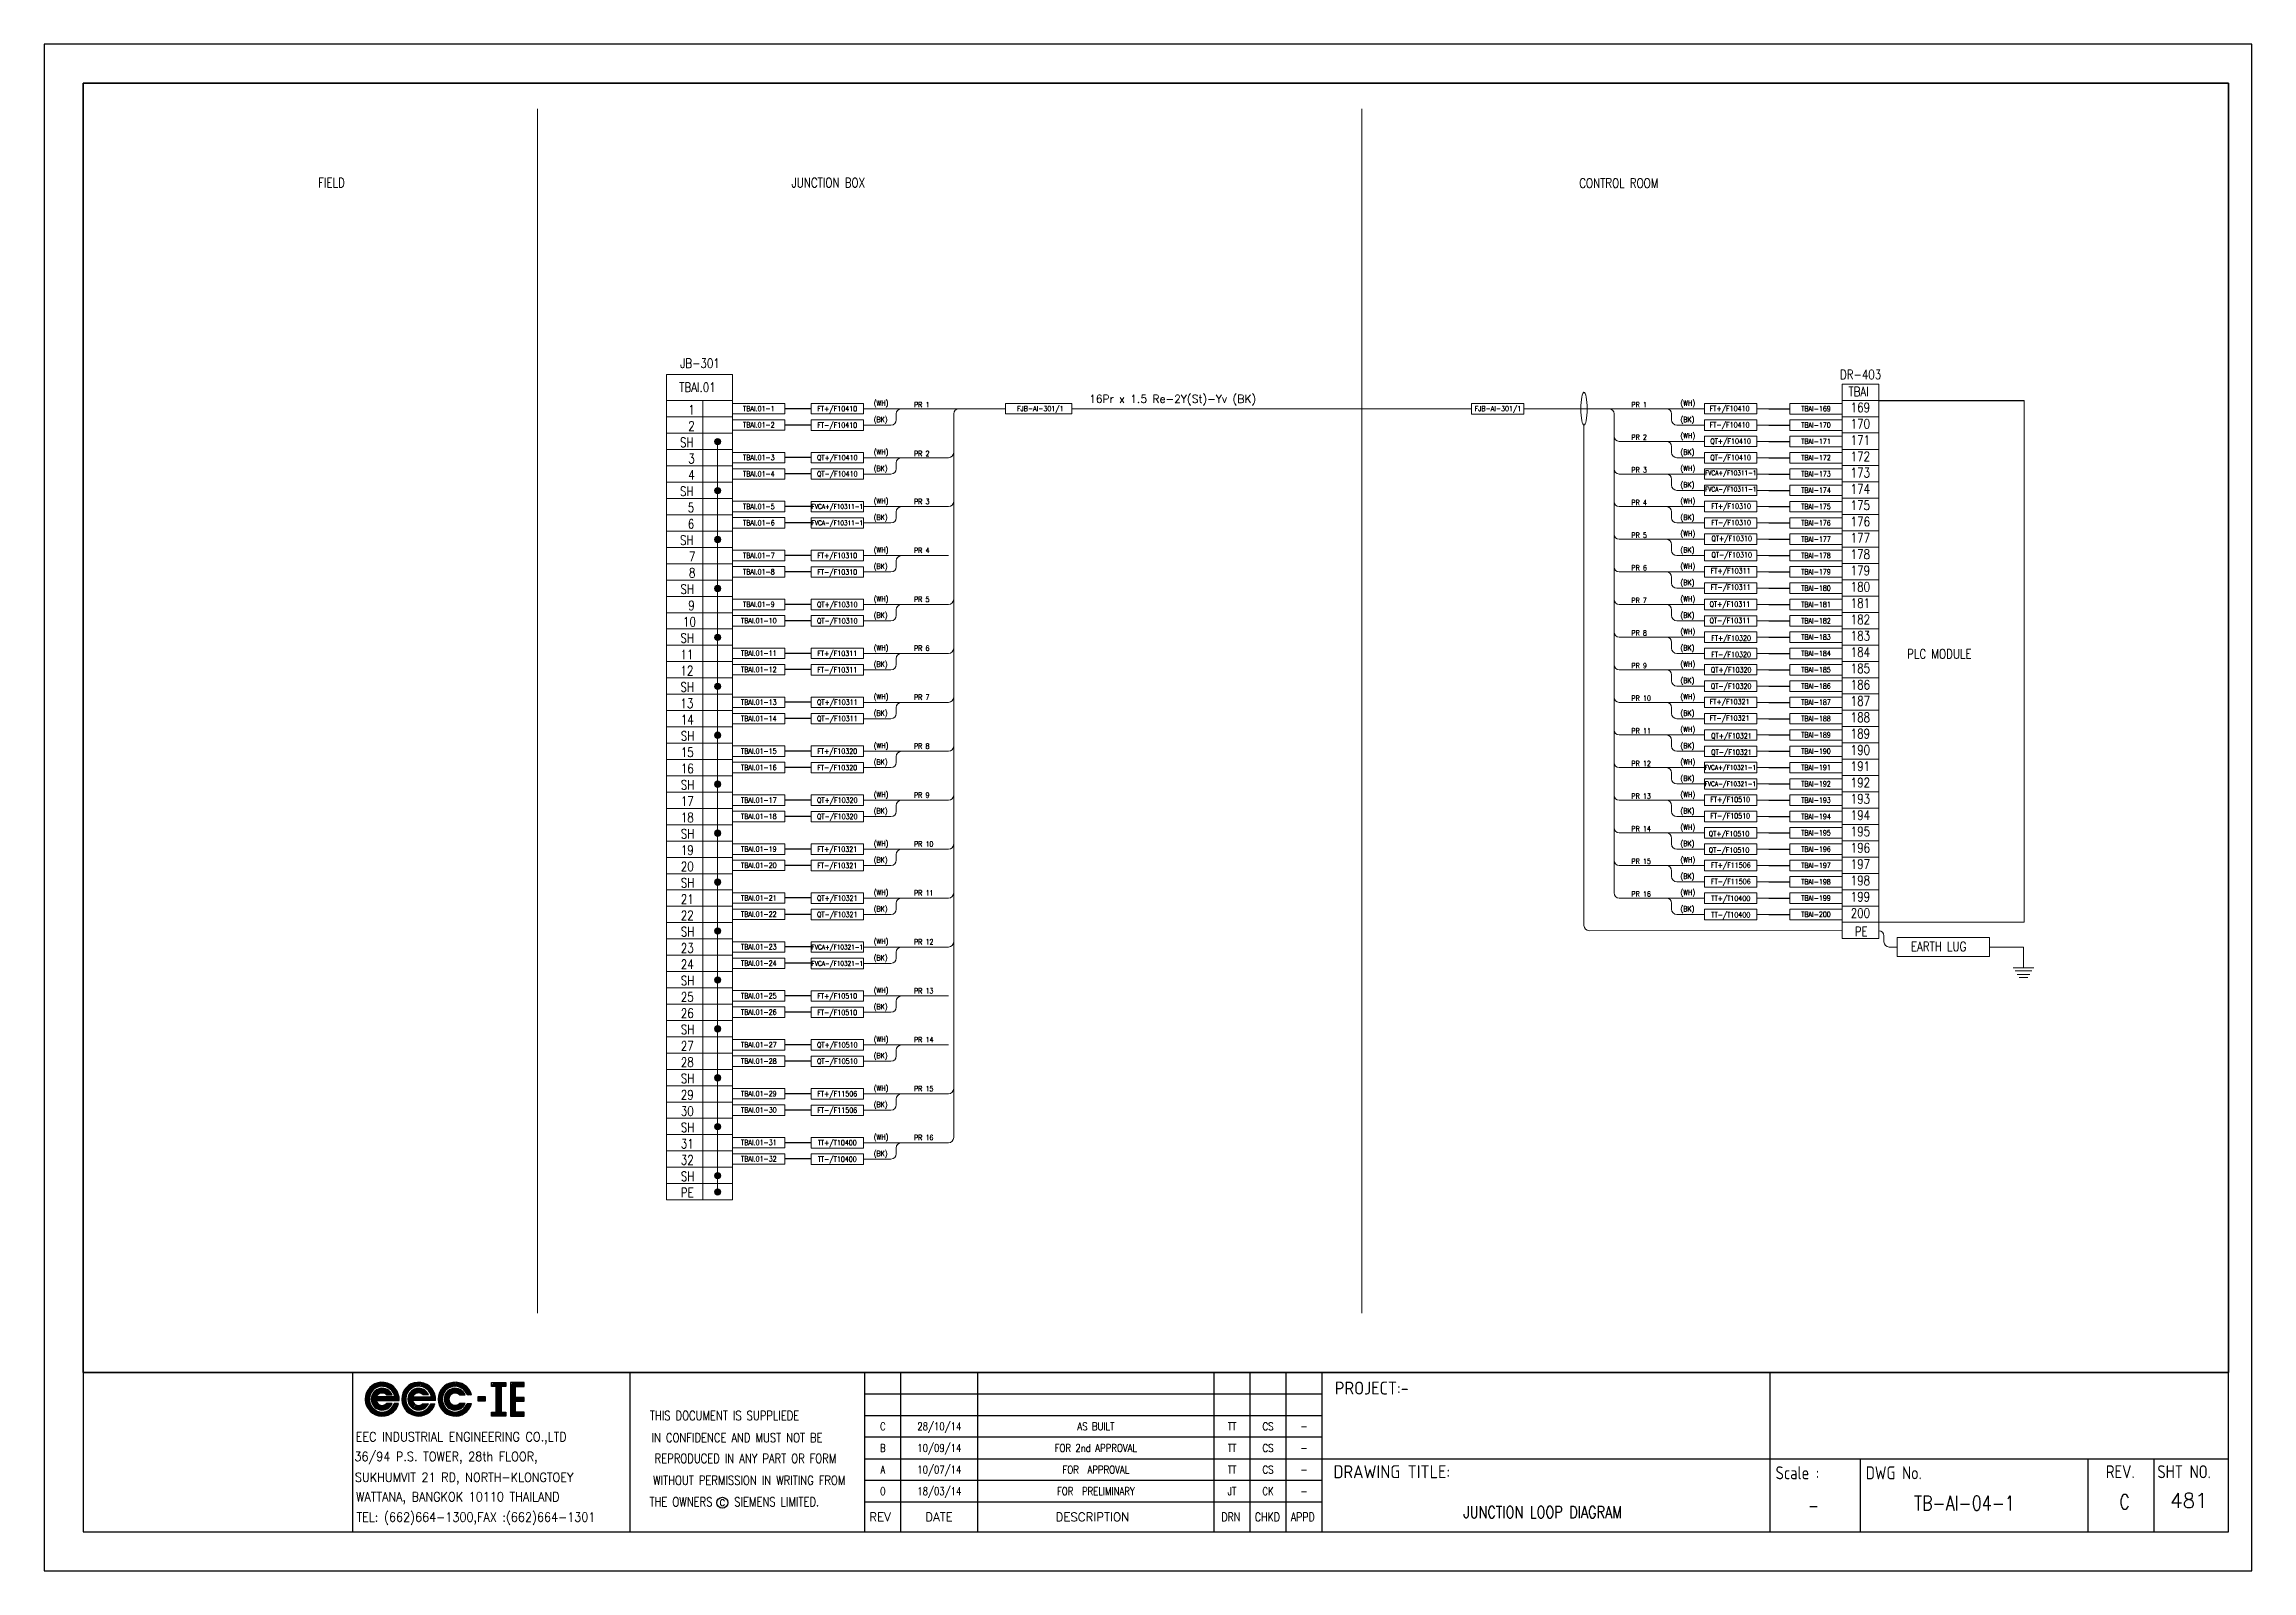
# Model space of a CAD drawing. Header units: millimetres. Extents: x -14942 to 24072, y -50285 to 2207.
# Drawn here: x 509.4 to 932.4, y -7411.4 to -7118.9 of the extents above; entities that cross this region are included whole.
import ezdxf
from ezdxf.enums import TextEntityAlignment as Align

# ---------------------------------------------------------------- set-up
doc = ezdxf.new("R2010")
doc.units = ezdxf.units.MM
doc.header["$MEASUREMENT"] = 0
doc.layers.get('0').update_dxf_attribs({"linetype": 'CONTINUOUS'})
for name, color, linetype in [('52049_PAPER A4$0$Frame_A1', 253, 'CONTINUOUS'), ('BEAM', 3, 'CONTINUOUS'), ('INSTRUMENT', 1, 'CONTINUOUS'), ('TEXT', 2, 'CONTINUOUS')]:
    doc.layers.add(name, color=color, linetype=linetype)
doc.styles.add('52049_PAPER A4$0$ISO Proportional', font='isocp.shx')
doc.styles.add('52049_PAPER A4$0$ROMANS', font='isocp.shx')
doc.styles.add('52049_PAPER A4$0$Romans-title', font='romans.shx')
doc.styles.add('ROMANS', font='romans')

# ---------------------------------------------------------------- blocks, each defined once
blk = doc.blocks.new('52049_PAPER A4$0$eec-ie')
at = {"layer": '52049_PAPER A4$0$Frame_A1', "color": 0, "lineweight": -3}
for p, q in [((0, 0), (0.87, 0.87)), ((0, -0.08), (0.3, 0.22)), ((0, -0.16), (0.26, 0.1)), ((0, -0.23), (0.24, 0)), ((0.01, 0.09), (0.78, 0.86)), ((0.04, 0.2), (0.68, 0.83)), ((0.09, 0.32), (0.55, 0.78)), ((0.26, 0.57), (0.3, 0.62)), ((0.34, -0.12), (1, 0.53)), ((0.35, -0.04), (0.92, 0.53)), ((0.35, -0.19), (1.07, 0.52)), ((0.36, 0.05), (0.82, 0.51)), ((0.37, -0.26), (0.66, 0.04)), ((0.39, -0.32), (0.74, 0.04)), ((0.4, 0.17), (0.7, 0.47)), ((0.41, -0.37), (0.82, 0.04)), ((1.69, 0.04), (0.64, 0.04)), ((0.65, 0.57), (0.96, 0.88)), ((0.68, -0.17), (0.9, 0.04)), ((0.76, -0.17), (0.98, 0.04)), ((0.77, 0.62), (1.03, 0.88)), ((0.84, -0.17), (1.05, 0.04)), ((0.87, 0.64), (1.1, 0.87)), ((0.87, 0.25), (1.13, 0.51)), ((0.92, -0.17), (1.13, 0.04)), ((0.95, 0.64), (1.17, 0.86)), ((0.96, 0.26), (1.19, 0.49)), ((1, -0.17), (1.21, 0.04)), ((1.03, 0.64), (1.23, 0.84)), ((1.03, 0.25), (1.24, 0.46)), ((1.07, -0.17), (1.29, 0.04)), ((1.09, 0.24), (1.29, 0.44)), ((1.1, 0.63), (1.29, 0.82)), ((1.15, 0.21), (1.34, 0.4)), ((1.15, -0.17), (1.37, 0.04)), ((1.16, 0.62), (1.35, 0.8)), ((1.19, 0.18), (1.38, 0.37)), ((1.22, 0.6), (1.4, 0.78)), ((1.22, 0.15), (1.54, 0.15)), ((1.23, -0.17), (1.44, 0.04)), ((1.25, 0.15), (1.42, 0.33)), ((1.28, 0.57), (1.45, 0.75)), ((1.31, -0.17), (1.52, 0.04)), ((1.32, 0.15), (1.46, 0.29)), ((1.33, 0.55), (1.5, 0.72)), ((1.38, 0.52), (1.54, 0.69)), ((1.39, -0.17), (1.6, 0.04)), ((1.4, 0.15), (1.49, 0.24)), ((1.42, 0.49), (1.59, 0.65)), ((1.46, 0.45), (1.63, 0.62)), ((1.46, -0.17), (1.68, 0.04)), ((1.48, 0.15), (1.52, 0.19)), ((1.5, 0.41), (1.67, 0.58)), ((1.54, 0.37), (1.71, 0.54)), ((1.54, -0.17), (1.9, 0.18)), ((1.57, 0.33), (1.74, 0.49)), ((1.6, 0.28), (1.77, 0.45)), ((1.62, -0.17), (1.91, 0.12)), ((1.63, 0.23), (1.8, 0.4)), ((1.65, 0.17), (1.83, 0.35)), ((1.67, 0.11), (1.86, 0.3)), ((1.69, 0.05), (1.88, 0.24)), ((1.7, -0.17), (1.93, 0.06)), ((2.09, -0.09), (2.37, 0.19)), ((2.1, -0.01), (2.51, 0.41)), ((2.1, -0.17), (2.34, 0.08)), ((2.11, 0.08), (2.88, 0.86)), ((2.13, 0.18), (2.78, 0.83)), ((2.18, 0.31), (2.65, 0.78)), ((2.31, 0.52), (2.45, 0.65)), ((2.44, -0.05), (3.02, 0.52)), ((2.44, -0.13), (3.1, 0.52)), ((2.45, -0.2), (2.78, 0.13)), ((2.46, 0.04), (2.93, 0.51)), ((2.46, -0.26), (2.76, 0.04)), ((2.48, -0.32), (2.84, 0.04)), ((2.49, 0.15), (2.81, 0.47)), ((2.56, 0.45), (2.97, 0.87)), ((2.72, -0.17), (2.92, 0.04)), ((2.73, 0.04), (3.79, 0.04)), ((2.77, 0.59), (3.06, 0.87)), ((2.79, -0.17), (3, 0.04)), ((2.84, 0.19), (3.17, 0.51)), ((2.87, -0.17), (3.08, 0.04)), ((2.89, 0.63), (3.13, 0.87)), ((2.95, -0.17), (3.15, 0.04)), ((2.98, 0.64), (3.2, 0.86)), ((2.98, 0.26), (3.23, 0.5)), ((3.03, -0.17), (3.23, 0.04)), ((3.06, 0.65), (3.27, 0.85)), ((3.07, 0.26), (3.29, 0.48)), ((3.11, -0.17), (3.31, 0.04)), ((3.14, 0.64), (3.33, 0.83)), ((3.14, 0.25), (3.34, 0.46)), ((3.18, -0.17), (3.39, 0.04)), ((3.2, 0.24), (3.39, 0.43)), ((3.21, 0.63), (3.39, 0.81)), ((3.25, 0.21), (3.44, 0.4)), ((3.26, -0.17), (3.47, 0.04)), ((3.27, 0.62), (3.44, 0.79)), ((3.29, 0.18), (3.48, 0.36)), ((3.62, 0.16), (3.31, 0.16)), ((3.33, 0.6), (3.5, 0.77)), ((3.34, -0.17), (3.54, 0.04)), ((3.36, 0.16), (3.52, 0.32)), ((3.38, 0.57), (3.55, 0.74)), ((3.42, -0.17), (3.62, 0.04)), ((3.43, 0.55), (3.59, 0.71)), ((3.43, 0.16), (3.55, 0.28)), ((3.48, 0.52), (3.64, 0.68)), ((3.5, -0.17), (3.7, 0.04)), ((3.51, 0.16), (3.58, 0.23)), ((3.52, 0.48), (3.68, 0.64)), ((3.57, 0.45), (3.72, 0.61)), ((3.57, -0.17), (3.78, 0.04)), ((3.59, 0.16), (3.61, 0.18)), ((3.6, 0.41), (3.76, 0.57)), ((3.64, 0.37), (3.8, 0.53)), ((3.65, -0.17), (3.99, 0.17)), ((3.67, 0.32), (3.83, 0.48)), ((3.7, 0.27), (3.87, 0.44)), ((3.73, 0.22), (3.9, 0.39)), ((3.73, -0.17), (4, 0.11)), ((3.75, 0.17), (3.92, 0.34)), ((3.77, 0.11), (3.95, 0.28)), ((3.79, 0.05), (3.97, 0.23)), ((3.81, -0.17), (4.02, 0.04)), ((4.18, -0.03), (4.57, 0.36)), ((4.18, -0.11), (4.47, 0.18)), ((4.18, -0.18), (4.43, 0.07)), ((4.19, 0.06), (5, 0.86)), ((4.21, 0.16), (4.9, 0.84)), ((4.25, 0.28), (4.78, 0.8)), ((4.34, 0.45), (4.61, 0.71)), ((4.53, -0.15), (5.2, 0.53)), ((4.53, -0.07), (5.13, 0.53)), ((4.54, 0.02), (5.04, 0.52)), ((4.54, -0.22), (4.86, 0.1)), ((4.57, 0.12), (4.93, 0.49)), ((4.69, 0.48), (5.08, 0.87)), ((4.69, 0.32), (4.73, 0.37)), ((4.88, 0.59), (5.16, 0.88)), ((4.96, 0.2), (5.27, 0.52)), ((4.99, 0.63), (5.24, 0.87)), ((5.08, 0.64), (5.31, 0.86)), ((5.09, 0.25), (5.33, 0.5)), ((5.16, 0.64), (5.37, 0.85)), ((5.17, 0.26), (5.39, 0.48)), ((5.24, 0.64), (5.43, 0.83)), ((5.24, 0.25), (5.44, 0.46)), ((5.3, 0.63), (5.49, 0.82)), ((5.3, 0.23), (5.49, 0.43)), ((5.35, 0.2), (5.54, 0.39)), ((5.37, 0.61), (5.55, 0.79)), ((5.39, 0.17), (5.58, 0.36)), ((5.4, 0.15), (5.72, 0.15)), ((5.42, 0.59), (5.6, 0.77)), ((5.46, 0.15), (5.62, 0.32)), ((5.48, 0.57), (5.65, 0.74)), ((5.53, 0.54), (5.7, 0.71)), ((5.53, 0.15), (5.65, 0.27)), ((5.58, 0.51), (5.74, 0.68)), ((5.61, 0.15), (5.68, 0.23)), ((5.62, 0.47), (5.79, 0.64)), ((5.66, 0.44), (5.83, 0.6)), ((5.69, 0.15), (5.71, 0.18)), ((5.7, 0.4), (5.87, 0.56)), ((5.73, 0.36), (5.9, 0.52)), ((5.77, 0.31), (5.94, 0.48)), ((5.8, 0.26), (5.97, 0.43)), ((5.82, 0.21), (6, 0.38)), ((5.85, 0.15), (6.02, 0.33)), ((6.09, 0.15), (5.85, 0.15)), ((5.92, 0.15), (6.05, 0.28)), ((6, 0.15), (6.07, 0.22)), ((6.08, 0.15), (6.09, 0.16)), ((6.9, 0.04), (6.46, 0.04)), ((6.46, 0.04), (6.46, -0.18)), ((6.46, -0.01), (6.51, 0.04)), ((6.46, -0.09), (6.59, 0.04)), ((6.46, -0.17), (6.66, 0.04)), ((6.52, -0.18), (6.74, 0.04)), ((6.6, -0.18), (6.82, 0.04)), ((6.68, -0.18), (6.9, 0.04)), ((6.9, -0.18), (6.9, 0.04)), ((7.23, 0.68), (7.41, 0.86)), ((7.27, 0.64), (7.49, 0.86)), ((7.35, 0.64), (7.57, 0.86)), ((7.43, 0.64), (7.65, 0.86)), ((7.5, 0.64), (7.72, 0.86)), ((7.51, 0.57), (7.8, 0.86)), ((7.51, 0.49), (7.88, 0.86)), ((7.51, 0.41), (7.96, 0.86)), ((7.51, 0.34), (7.78, 0.61)), ((7.51, 0.26), (7.78, 0.53)), ((7.51, 0.18), (7.78, 0.45)), ((7.51, 0.1), (7.78, 0.38)), ((7.51, 0.02), (7.78, 0.3)), ((7.51, -0.05), (7.78, 0.22)), ((7.51, -0.13), (7.78, 0.14)), ((7.51, -0.21), (7.78, 0.07)), ((7.82, 0.64), (8.04, 0.86)), ((7.89, 0.64), (8.06, 0.81)), ((7.97, 0.64), (8.06, 0.73)), ((8.05, 0.64), (8.06, 0.65)), ((8.33, 0.46), (8.74, 0.86)), ((8.33, 0.54), (8.66, 0.86)), ((8.33, 0.38), (8.82, 0.86)), ((8.33, 0.69), (8.5, 0.86)), ((8.33, 0.62), (8.58, 0.86)), ((8.33, 0.3), (8.61, 0.58)), ((8.33, 0.23), (8.61, 0.5)), ((8.33, 0.15), (8.61, 0.42)), ((8.33, 0.07), (8.61, 0.35)), ((8.33, -0.01), (8.61, 0.27)), ((8.33, -0.09), (8.61, 0.19)), ((8.33, -0.16), (8.61, 0.11)), ((8.33, -0.24), (8.61, 0.03)), ((8.33, -0.4), (8.74, 0.01)), ((8.33, -0.32), (8.66, 0.01)), ((8.33, -0.48), (8.82, 0.01)), ((8.67, 0.64), (8.89, 0.86)), ((8.68, -0.21), (8.9, 0.01)), ((8.75, 0.64), (8.97, 0.86)), ((8.75, -0.21), (8.97, 0.01)), ((8.83, 0.64), (9.05, 0.86)), ((8.83, -0.21), (9.05, 0.01)), ((8.91, 0.64), (9.11, 0.84)), ((8.99, 0.64), (9.11, 0.76)), ((9.06, 0.64), (9.11, 0.69)), ((0.02, -0.3), (0.23, -0.08)), ((0.03, -0.36), (0.23, -0.16)), ((0.05, -0.42), (0.24, -0.23)), ((0.07, -0.47), (0.26, -0.29)), ((0.1, -0.53), (0.27, -0.35)), ((0.12, -0.58), (0.3, -0.4)), ((0.15, -0.63), (0.32, -0.46)), ((0.19, -0.67), (0.35, -0.5)), ((0.22, -0.72), (0.39, -0.55)), ((0.26, -0.76), (0.42, -0.59)), ((0.3, -0.8), (0.46, -0.63)), ((0.34, -0.83), (0.5, -0.67)), ((0.38, -0.87), (0.55, -0.7)), ((0.42, -0.9), (0.59, -0.73)), ((0.44, -0.42), (0.64, -0.22)), ((0.47, -0.47), (0.66, -0.27)), ((0.47, -0.93), (0.65, -0.76)), ((0.5, -0.51), (0.69, -0.32)), ((0.52, -0.96), (0.7, -0.78)), ((0.54, -0.55), (0.73, -0.36)), ((0.58, -0.59), (0.78, -0.39)), ((0.58, -0.98), (0.76, -0.8)), ((0.62, -0.17), (1.94, -0.17)), ((0.63, -0.62), (0.83, -0.42)), ((0.63, -1.01), (0.82, -0.82)), ((0.68, -0.65), (0.89, -0.44)), ((0.69, -1.03), (0.89, -0.83)), ((0.73, -0.67), (0.96, -0.45)), ((0.75, -1.04), (0.96, -0.83)), ((0.79, -0.69), (1.04, -0.44)), ((0.82, -1.05), (1.04, -0.83)), ((0.85, -0.71), (1.19, -0.37)), ((0.89, -1.06), (1.14, -0.81)), ((0.92, -0.72), (1.29, -0.34)), ((0.96, -1.07), (1.25, -0.77)), ((1, -0.72), (1.37, -0.34)), ((1.04, -1.06), (1.76, -0.34)), ((1.09, -0.71), (1.45, -0.34)), ((1.13, -1.05), (1.84, -0.34)), ((1.2, -0.67), (1.53, -0.34)), ((1.54, -0.34), (1.22, -0.34)), ((1.23, -1.03), (1.9, -0.36)), ((1.35, -0.99), (1.86, -0.48)), ((1.53, -0.88), (1.76, -0.66)), ((1.65, -0.38), (1.68, -0.34)), ((1.91, -0.34), (1.66, -0.34)), ((1.78, -0.17), (1.94, -0.01)), ((1.85, -0.17), (1.94, -0.09)), ((1.93, -0.17), (1.94, -0.17)), ((2.1, -0.24), (2.32, -0.02)), ((2.11, -0.3), (2.32, -0.1)), ((2.13, -0.36), (2.32, -0.17)), ((2.15, -0.42), (2.33, -0.24)), ((2.17, -0.48), (2.35, -0.3)), ((2.2, -0.53), (2.37, -0.36)), ((2.22, -0.58), (2.39, -0.42)), ((2.25, -0.63), (2.42, -0.47)), ((2.29, -0.68), (2.45, -0.51)), ((2.32, -0.72), (2.48, -0.56)), ((2.36, -0.76), (2.52, -0.6)), ((2.4, -0.8), (2.56, -0.64)), ((2.44, -0.84), (2.6, -0.68)), ((2.48, -0.87), (2.64, -0.71)), ((2.51, -0.38), (2.71, -0.17)), ((2.53, -0.9), (2.69, -0.74)), ((2.54, -0.43), (2.73, -0.23)), ((2.57, -0.47), (2.76, -0.28)), ((2.58, -0.93), (2.74, -0.77)), ((2.6, -0.51), (2.79, -0.33)), ((2.63, -0.96), (2.8, -0.79)), ((2.64, -0.55), (2.83, -0.37)), ((2.68, -0.98), (2.86, -0.81)), ((2.69, -0.59), (2.87, -0.4)), ((4.02, -0.17), (2.71, -0.17)), ((2.73, -0.62), (2.93, -0.43)), ((2.74, -1.01), (2.92, -0.82)), ((2.78, -0.65), (2.99, -0.44)), ((2.8, -1.02), (2.99, -0.83)), ((2.84, -0.67), (3.06, -0.45)), ((2.86, -1.04), (3.06, -0.84)), ((2.9, -0.69), (3.14, -0.44)), ((2.92, -1.05), (3.14, -0.83)), ((2.96, -0.7), (3.32, -0.35)), ((2.99, -1.06), (3.24, -0.81)), ((3.03, -0.71), (3.39, -0.35)), ((3.07, -1.06), (3.36, -0.77)), ((3.11, -0.71), (3.47, -0.35)), ((3.15, -1.06), (3.86, -0.35)), ((3.2, -0.7), (3.55, -0.35)), ((3.24, -1.04), (3.94, -0.35)), ((3.31, -0.35), (3.62, -0.35)), ((3.32, -0.65), (3.62, -0.36)), ((3.35, -1.02), (3.98, -0.38)), ((3.48, -0.97), (3.93, -0.51)), ((3.74, -0.39), (3.78, -0.35)), ((3.76, -0.35), (3.99, -0.35)), ((3.89, -0.17), (4.02, -0.03)), ((3.96, -0.17), (4.03, -0.11)), ((4.19, -0.25), (4.42, -0.03)), ((4.21, -0.32), (4.41, -0.11)), ((4.22, -0.38), (4.42, -0.18)), ((4.24, -0.44), (4.43, -0.25)), ((4.26, -0.49), (4.45, -0.31)), ((4.29, -0.54), (4.47, -0.37)), ((4.32, -0.59), (4.49, -0.42)), ((4.35, -0.64), (4.52, -0.47)), ((4.38, -0.69), (4.55, -0.52)), ((4.42, -0.73), (4.58, -0.56)), ((4.45, -0.77), (4.62, -0.6)), ((4.49, -0.81), (4.66, -0.64)), ((4.53, -0.84), (4.7, -0.68)), ((4.56, -0.28), (4.8, -0.03)), ((4.58, -0.33), (4.8, -0.11)), ((4.58, -0.88), (4.75, -0.71)), ((4.6, -0.39), (4.81, -0.18)), ((4.62, -0.91), (4.8, -0.74)), ((4.63, -0.44), (4.83, -0.24)), ((4.66, -0.48), (4.86, -0.29)), ((4.67, -0.94), (4.85, -0.77)), ((4.7, -0.52), (4.89, -0.33)), ((4.72, -0.97), (4.9, -0.79)), ((4.74, -0.56), (4.93, -0.37)), ((4.78, -0.6), (4.98, -0.4)), ((4.78, -0.99), (4.96, -0.81)), ((4.83, -0.63), (5.03, -0.43)), ((4.83, -1.01), (5.03, -0.82)), ((4.88, -0.66), (5.09, -0.44)), ((4.89, -1.03), (5.1, -0.83)), ((4.93, -0.68), (5.17, -0.45)), ((4.96, -1.05), (5.17, -0.83)), ((4.99, -0.7), (5.26, -0.43)), ((5.02, -1.06), (5.26, -0.82)), ((5.06, -0.71), (5.43, -0.34)), ((5.09, -1.06), (5.36, -0.8)), ((5.13, -0.72), (5.5, -0.34)), ((5.17, -1.07), (5.49, -0.75)), ((5.21, -0.71), (5.58, -0.34)), ((5.25, -1.06), (5.97, -0.34)), ((5.3, -0.7), (5.66, -0.34)), ((5.35, -1.05), (6.05, -0.34)), ((5.72, -0.34), (5.4, -0.34)), ((5.43, -0.65), (5.71, -0.37)), ((5.45, -1.02), (6.07, -0.4)), ((5.58, -0.96), (6.02, -0.53)), ((5.81, -0.43), (5.89, -0.34)), ((5.85, -0.34), (6.09, -0.34)), ((6.46, -0.18), (6.9, -0.18)), ((6.75, -0.18), (6.9, -0.04)), ((6.83, -0.18), (6.9, -0.12)), ((7.23, -0.95), (7.34, -0.84)), ((7.23, -0.88), (7.26, -0.84)), ((7.23, -1.03), (7.42, -0.84)), ((7.28, -1.07), (7.5, -0.84)), ((7.35, -1.07), (7.78, -0.64)), ((7.43, -1.07), (7.78, -0.71)), ((7.51, -0.29), (7.78, -0.01)), ((7.51, -0.37), (7.78, -0.09)), ((7.51, -0.44), (7.78, -0.17)), ((7.51, -0.52), (7.78, -0.25)), ((7.51, -0.6), (7.78, -0.32)), ((7.51, -0.68), (7.78, -0.4)), ((7.51, -0.76), (7.78, -0.48)), ((7.51, -0.83), (7.78, -0.56)), ((7.51, -1.07), (7.78, -0.79)), ((7.59, -1.07), (7.81, -0.84)), ((7.67, -1.07), (7.89, -0.84)), ((7.74, -1.07), (7.96, -0.84)), ((7.82, -1.07), (8.04, -0.84)), ((7.9, -1.07), (8.06, -0.91)), ((7.98, -1.07), (8.06, -0.98)), ((8.06, -1.07), (8.06, -1.06)), ((8.33, -0.55), (8.61, -0.28)), ((8.33, -0.63), (8.61, -0.36)), ((8.33, -0.71), (8.61, -0.43)), ((8.33, -0.79), (8.61, -0.51)), ((8.33, -0.86), (8.61, -0.59)), ((8.33, -0.94), (8.61, -0.67)), ((8.33, -1.02), (8.61, -0.75)), ((8.37, -1.07), (8.61, -0.82)), ((8.45, -1.07), (8.67, -0.84)), ((8.52, -1.07), (8.74, -0.84)), ((8.6, -1.07), (8.82, -0.84)), ((8.68, -1.07), (8.9, -0.84)), ((8.76, -1.07), (8.98, -0.84)), ((8.84, -1.07), (9.06, -0.84)), ((8.91, -0.21), (9.11, -0.02)), ((8.91, -1.07), (9.11, -0.87)), ((8.99, -0.21), (9.11, -0.09)), ((8.99, -1.07), (9.11, -0.95)), ((9.07, -0.21), (9.11, -0.17)), ((9.07, -1.07), (9.11, -1.03))]:
    blk.add_line(p, q, dxfattribs=at)
for points in [[(7.23, 0.86), (8.06, 0.86), (8.06, 0.64), (7.78, 0.64), (7.78, -0.84), (8.06, -0.84), (8.06, -1.07), (7.23, -1.07), (7.23, -0.84), (7.51, -0.84), (7.51, 0.64), (7.23, 0.64)], [(8.61, 0.01), (8.61, 0.64), (9.11, 0.64), (9.11, 0.86), (8.33, 0.86), (8.33, -1.07), (9.11, -1.07), (9.11, -0.84), (8.61, -0.84), (8.61, -0.21), (9.11, -0.21), (9.11, 0.01)]]:
    blk.add_lwpolyline(points, close=True, dxfattribs=at)
for centre, radius, start, end in [((0.97, -0.09), 0.972, 355.3439, 345.1466), ((0.97, -0.09), 0.737, 10.5243, 340.256), ((0.97, -0.09), 0.623, 23.5697, 336.4303), ((0.97, -0.09), 0.354, 44.7876, 157.6107), ((3.06, -0.09), 0.967, 355.6074, 344.7747), ((3.06, -0.09), 0.742, 10.0766, 339.9937), ((3.06, -0.09), 0.618, 24.2545, 335.7455), ((3.06, -0.09), 0.358, 45.1096, 158.7579), ((5.15, -0.09), 0.972, 14.8534, 345.1466), ((5.15, -0.09), 0.737, 19.744, 340.256), ((5.15, -0.09), 0.623, 23.5697, 336.4303), ((5.15, -0.09), 0.354, 44.7876, 315.2124), ((0.97, -0.09), 0.354, 192.8901, 315.2124), ((3.06, -0.09), 0.358, 191.9242, 314.8904)]:
    blk.add_arc(centre, radius, start, end, dxfattribs=at)
blk = doc.blocks.new('52049_PAPER A4$0$eec logo')
at = {"color": 7, "xscale": 2.786697286423482, "yscale": 2.786697286423482, "zscale": 2.786697286423482}
blk.add_blockref('52049_PAPER A4$0$eec-ie', (50.01, 25.95), dxfattribs=at)
blk = doc.blocks.new('FJB')
at = {"color": 3}
for p, q in [((-415.5, 38.01), (-4.5, 38.01)), ((-363.94, 38.01), (-363.94, 7.5)), ((-310.77, 38.01), (-310.77, 7.5)), ((-265.75, 7.5), (-265.75, 38.01)), ((-258.85, 7.5), (-258.85, 38.01)), ((-244.11, 7.5), (-244.11, 38.01)), ((-198.84, 7.5), (-198.84, 38.01)), ((-191.95, 7.5), (-191.95, 38.01)), ((-185.05, 7.5), (-185.05, 38.01)), ((-178.16, 38.01), (-178.16, 7.5)), ((-92.38, 38.01), (-92.38, 7.5)), ((-178.16, 21.46), (-4.5, 21.46)), ((-75.06, 21.46), (-75.06, 7.5)), ((-31.4, 21.46), (-31.4, 7.5)), ((-18.75, 21.46), (-18.75, 7.5)), ((-265.75, 13.19), (-178.16, 13.19))]:
    blk.add_line(p, q, dxfattribs=at)
at = {"color": 1}
for p, q in [((-178.16, 33.87), (-265.75, 33.87)), ((-265.75, 29.74), (-178.16, 29.74)), ((-178.16, 25.6), (-265.75, 25.6)), ((-265.75, 21.46), (-178.16, 21.46)), ((-178.16, 17.33), (-265.75, 17.33))]:
    blk.add_line(p, q, dxfattribs=at)
at = {"color": 7}
for p, q in [((-4.5, 38.01), (-96.38, 38.01)), ((-92.38, 38.01), (-92.38, 19.85))]:
    blk.add_line(p, q, dxfattribs=at)
blk.add_lwpolyline([(0, 0), (0, 292.5), (-423, 292.5), (-423, 0)], close=True, dxfattribs=at)
blk.add_lwpolyline([(-415.5, 285), (-4.5, 285), (-4.5, 38.01), (-415.5, 38.01)], close=True)
at = {"color": 3}
blk.add_lwpolyline([(-4.5, 7.5), (-4.5, 285), (-415.5, 285), (-415.5, 7.5)], close=True, dxfattribs=at)
at = {"color": 2}
blk.add_circle((-293.05, 13.05), 1.05, dxfattribs=at)
at = {"color": 3, "xscale": 1.200000000000001, "yscale": 1.200000000000001, "zscale": 1.200000000000001}
blk.add_blockref('52049_PAPER A4$0$eec logo', (-421.49, 2.05), dxfattribs=at)
at = {"color": 2, "style": '52049_PAPER A4$0$ISO Proportional'}
for s, height, p in [('PROJECT:-', 2.482, (-168.61, 35.02)), ('DRAWING TITLE:', 2.4821, (-164.78, 18.99))]:
    blk.add_text(s, height=height, dxfattribs=at).set_placement(p, align=Align.MIDDLE_CENTER)
at = {"color": 2, "style": '52049_PAPER A4$0$Romans-title', "width": 0.8}
for s, p in [('THIS DOCUMENT IS SUPPLIEDE', (-292.63, 29.75)), ('IN CONFIDENCE AND MUST NOT BE', (-290.24, 25.51)), (' REPRODUCED IN ANY PART OR FORM', (-289.1, 21.53)), (' WITHOUT PERMISSION IN WRITING FROM ', (-287.9, 17.35)), ('THE OWNERS   SIEMENS LIMITED. ', (-290.28, 13.22))]:
    blk.add_text(s, height=1.75, dxfattribs=at).set_placement(p, align=Align.MIDDLE)
at = {"color": 2, "style": '52049_PAPER A4$0$Romans-title'}
for s, height, width, p in [('EEC INDUSTRIAL ENGINEERING CO.,LTD', 1.75, 0.9, (-363.31, 24.81)), ('36/94 P.S. TOWER, 28th FLOOR,', 1.75, 0.9, (-363.55, 21.03, -1.75)), ('SUKHUMVIT 21 RD, NORTH-KLONGTOEY', 1.75, 0.9, (-363.45, 17.05, -1.75)), ('WATTANA, BANGKOK 10110 THAILAND ', 1.75, 0.9, (-363.25, 13.31, -1.75)), ('TEL: (662)664-1300,FAX :(662)664-1301', 1.75, 0.9, (-363.14, 9.42, -1.75)), ('DRN', 1.655, 0.8, (-197.44, 9.49)), ('CHKD', 1.655, 0.8, (-191.03, 9.49)), ('APPD', 1.655, 0.8, (-184.14, 9.49))]:
    blk.add_text(s, height=height, dxfattribs=dict(at, width=width)).set_placement(p)
at = {"color": 2}
for s, height, style, width, p in [('C', 1.5, '52049_PAPER A4$0$Romans-title', 0.8, (-262.3, 27.67)), ('28/10/14', 1.5, '52049_PAPER A4$0$Romans-title', 0.8, (-251.48, 27.67)), ('AS BUILT', 1.5, '52049_PAPER A4$0$Romans-title', 0.8, (-221.48, 27.67)), ('TT', 1.5, '52049_PAPER A4$0$Romans-title', 0.8, (-195.39, 27.67)), ('CS', 1.5, '52049_PAPER A4$0$Romans-title', 0.8, (-188.5, 27.67)), ('-', 1.5, '52049_PAPER A4$0$Romans-title', 0.8, (-181.6, 27.67)), ('B', 1.5, '52049_PAPER A4$0$Romans-title', 0.8, (-262.3, 23.53)), ('10/09/14', 1.5, '52049_PAPER A4$0$Romans-title', 0.8, (-251.48, 23.53)), ('FOR 2nd APPROVAL', 1.5, '52049_PAPER A4$0$Romans-title', 0.8, (-221.48, 23.53)), ('TT', 1.5, '52049_PAPER A4$0$Romans-title', 0.8, (-195.39, 23.53)), ('CS', 1.5, '52049_PAPER A4$0$Romans-title', 0.8, (-188.5, 23.53)), ('-', 1.5, '52049_PAPER A4$0$Romans-title', 0.8, (-181.6, 23.53)), ('A', 1.5, '52049_PAPER A4$0$Romans-title', 0.8, (-262.3, 19.39)), ('10/07/14', 1.5, '52049_PAPER A4$0$Romans-title', 0.8, (-251.48, 19.39)), ('FOR  APPROVAL', 1.5, '52049_PAPER A4$0$Romans-title', 0.8, (-221.48, 19.39)), ('TT', 1.5, '52049_PAPER A4$0$Romans-title', 0.8, (-195.39, 19.39)), ('CS', 1.5, '52049_PAPER A4$0$Romans-title', 0.8, (-188.5, 19.39)), ('-', 1.5, '52049_PAPER A4$0$Romans-title', 0.8, (-181.6, 19.39)), ('Scale :', 2.482, '52049_PAPER A4$0$ROMANS', 0.9, (-87.06, 18.78)), ('DWG No.', 2.482, '52049_PAPER A4$0$ROMANS', 0.9, (-68.61, 18.78)), ('REV.', 2.482, '52049_PAPER A4$0$ROMANS', 0.9, (-25.21, 18.99)), ('SHT NO.', 2.482, '52049_PAPER A4$0$ROMANS', 0.9, (-12.98, 18.99)), ('0', 1.5, '52049_PAPER A4$0$Romans-title', 0.8, (-262.3, 15.26)), ('18/03/14', 1.5, '52049_PAPER A4$0$Romans-title', 0.8, (-251.48, 15.26)), ('FOR  PRELIMINARY', 1.5, '52049_PAPER A4$0$Romans-title', 0.8, (-221.48, 15.26)), ('JT', 1.5, '52049_PAPER A4$0$Romans-title', 0.8, (-195.39, 15.26)), ('CK', 1.5, '52049_PAPER A4$0$Romans-title', 0.8, (-188.5, 15.26)), ('-', 1.5, '52049_PAPER A4$0$Romans-title', 0.8, (-181.6, 15.26)), ('C', 2.8, '52049_PAPER A4$0$Romans-title', 0.8, (-24.36, 13.21)), ('-', 2.25, '52049_PAPER A4$0$Romans-title', 0.8, (-84, 12.48))]:
    blk.add_text(s, height=height, dxfattribs=dict(at, style=style, width=width)).set_placement(p, align=Align.MIDDLE_CENTER)
at = {"color": 2, "style": '52049_PAPER A4$0$Romans-title'}
blk.add_text('C', height=1.19, dxfattribs=at).set_placement((-293.05, 13.05), align=Align.MIDDLE)
for s, height, p in [('REV', 1.655, (-264.9, 9.49)), ('DATE', 1.655, (-254.17, 9.49)), ('DESCRIPTION', 1.6548, (-229.2, 9.49))]:
    blk.add_text(s, height=height, dxfattribs=at).set_placement(p)
at = {"layer": 'TEXT', "style": 'ROMANS', "width": 0.8}
blk.add_text('JUNCTION LOOP DIAGRAM ', height=2.25, dxfattribs=at).set_placement((-135.27, 11.24), align=Align.MIDDLE_CENTER)

msp = doc.modelspace()

# ---------------------------------------------------------------- hatches: boundary and pattern name
at = {"layer": 'INSTRUMENT', "lineweight": 13}
for points in [[(639.05, -7195.06, 1), (637.84, -7195.06, 1)], [(639.05, -7204.44, 1), (637.84, -7204.44, 1)], [(639.05, -7213.81, 1), (637.84, -7213.81, 1)], [(639.05, -7223.19, 1), (637.84, -7223.19, 1)], [(639.05, -7232.56, 1), (637.84, -7232.56, 1)], [(639.05, -7241.94, 1), (637.84, -7241.94, 1)], [(639.05, -7251.31, 1), (637.84, -7251.31, 1)], [(639.05, -7260.69, 1), (637.84, -7260.69, 1)], [(639.05, -7270.06, 1), (637.84, -7270.06, 1)], [(639.05, -7279.44, 1), (637.84, -7279.44, 1)], [(639.05, -7288.81, 1), (637.84, -7288.81, 1)], [(639.05, -7298.19, 1), (637.84, -7298.19, 1)], [(639.05, -7307.56, 1), (637.84, -7307.56, 1)], [(639.05, -7316.94, 1), (637.84, -7316.94, 1)], [(639.05, -7326.31, 1), (637.84, -7326.31, 1)], [(639.05, -7326.31, 1), (637.84, -7326.31, 1)], [(639.05, -7335.69, 1), (637.84, -7335.69, 1)], [(639.05, -7335.69, 1), (637.84, -7335.69, 1)], [(639.05, -7338.81, 1), (637.84, -7338.81, 1)], [(639.05, -7338.81, 1), (637.84, -7338.81, 1)]]:
    msp.add_hatch(color=7, dxfattribs=at).paths.add_polyline_path(points)

# ---------------------------------------------------------------- linework, layer by layer
at = {"layer": 'BEAM', "color": 7, "lineweight": 13, "ltscale": 0.3}
for p, q in [((603.95, -7362.02), (603.95, -7131.27)), ((761.85, -7362.02), (761.85, -7131.27))]:
    msp.add_line(p, q, dxfattribs=at)
at = {"layer": 'INSTRUMENT', "color": 7, "lineweight": 13}
for p, q in [((853.91, -7184.03), (860.93, -7184.03)), ((853.91, -7187.15), (853.91, -7184.03)), ((860.93, -7187.15), (860.93, -7184.03)), ((628.62, -7187.2), (641.32, -7187.2)), ((628.62, -7187.2), (628.62, -7340.33)), ((641.32, -7190.33), (628.62, -7190.33)), ((635.64, -7187.2), (635.64, -7321.58)), ((641.32, -7187.2), (641.32, -7340.33)), ((666.39, -7188.76), (679, -7188.76)), ((672.66, -7190.89), (672.66, -7189.76)), ((679, -7188.76), (693.63, -7188.76)), ((683.67, -7189.76), (683.67, -7319.01)), ((706.33, -7188.74), (782.89, -7188.74)), ((827.5, -7188.76), (792.92, -7188.76)), ((810.21, -7189.76), (810.21, -7231.51)), ((827.5, -7188.76), (814.88, -7188.76)), ((821.22, -7190.89), (821.22, -7189.76)), ((839.86, -7188.76), (837.53, -7188.76)), ((853.91, -7187.15), (860.93, -7187.15)), ((853.91, -7187.15), (853.91, -7287.15)), ((860.93, -7187.15), (853.91, -7187.15)), ((860.93, -7190.28), (853.91, -7190.28)), ((860.93, -7187.15), (860.93, -7287.15)), ((628.62, -7193.45), (641.32, -7193.45)), ((641.32, -7193.45), (628.62, -7193.45)), ((638.45, -7195.06), (638.45, -7318.45)), ((666.39, -7191.89), (671.66, -7191.89)), ((804.44, -7191.92), (804.44, -7287.76)), ((827.5, -7195.01), (811.21, -7195.01)), ((827.5, -7191.89), (822.22, -7191.89)), ((839.86, -7191.89), (837.53, -7191.89)), ((839.86, -7195.01), (837.53, -7195.01)), ((853.91, -7193.4), (860.93, -7193.4)), ((860.93, -7193.4), (853.91, -7193.4)), ((641.32, -7196.58), (628.62, -7196.58)), ((666.39, -7198.14), (682.67, -7198.14)), ((672.66, -7200.26), (672.66, -7199.14)), ((821.22, -7197.14), (821.22, -7196.01)), ((827.5, -7198.14), (822.22, -7198.14)), ((839.86, -7198.14), (837.53, -7198.14)), ((860.93, -7196.53), (853.91, -7196.53)), ((628.62, -7199.7), (641.32, -7199.7)), ((641.32, -7199.7), (628.62, -7199.7)), ((641.32, -7202.83), (628.62, -7202.83)), ((666.39, -7201.26), (671.66, -7201.26)), ((827.5, -7201.26), (811.21, -7201.26)), ((821.22, -7203.39), (821.22, -7202.26)), ((839.86, -7201.26), (837.53, -7201.26)), ((853.91, -7199.65), (860.93, -7199.65)), ((860.93, -7199.65), (853.91, -7199.65)), ((860.93, -7202.78), (853.91, -7202.78)), ((641.32, -7205.95), (628.62, -7205.95)), ((628.62, -7205.95), (641.32, -7205.95)), ((666.39, -7207.51), (682.67, -7207.51)), ((827.5, -7207.51), (811.21, -7207.51)), ((827.5, -7204.39), (822.22, -7204.39)), ((839.86, -7204.39), (837.53, -7204.39)), ((839.86, -7207.51), (837.53, -7207.51)), ((860.93, -7205.9), (853.91, -7205.9)), ((853.91, -7205.9), (860.93, -7205.9)), ((641.32, -7209.08), (628.62, -7209.08)), ((666.39, -7210.64), (671.66, -7210.64)), ((672.66, -7209.64), (672.66, -7208.51)), ((821.22, -7209.64), (821.22, -7208.51)), ((827.5, -7210.64), (822.22, -7210.64)), ((839.86, -7210.64), (837.53, -7210.64)), ((860.93, -7209.03), (853.91, -7209.03)), ((628.62, -7212.2), (641.32, -7212.2)), ((641.32, -7212.2), (628.62, -7212.2)), ((641.32, -7215.33), (628.62, -7215.33)), ((827.5, -7213.76), (811.21, -7213.76)), ((821.22, -7215.89), (821.22, -7214.76)), ((839.86, -7213.76), (837.53, -7213.76)), ((853.91, -7212.15), (860.93, -7212.15)), ((860.93, -7212.15), (853.91, -7212.15)), ((860.93, -7215.28), (853.91, -7215.28)), ((641.32, -7218.45), (628.62, -7218.45)), ((628.62, -7218.45), (641.32, -7218.45)), ((666.39, -7216.89), (682.67, -7216.89)), ((666.39, -7220.01), (671.66, -7220.01)), ((672.66, -7219.01), (672.66, -7217.89)), ((827.5, -7220.01), (811.21, -7220.01)), ((827.5, -7216.89), (822.22, -7216.89)), ((839.86, -7216.89), (837.53, -7216.89)), ((839.86, -7220.01), (837.53, -7220.01)), ((860.93, -7218.4), (853.91, -7218.4)), ((853.91, -7218.4), (860.93, -7218.4)), ((641.32, -7221.58), (628.62, -7221.58)), ((641.32, -7224.7), (628.62, -7224.7)), ((628.62, -7224.7), (641.32, -7224.7)), ((821.22, -7222.14), (821.22, -7221.01)), ((827.5, -7223.14), (822.22, -7223.14)), ((839.86, -7223.14), (837.53, -7223.14)), ((860.93, -7221.53), (853.91, -7221.53)), ((860.93, -7224.65), (853.91, -7224.65)), ((853.91, -7224.65), (860.93, -7224.65)), ((641.32, -7227.83), (628.62, -7227.83)), ((666.39, -7226.26), (682.67, -7226.26)), ((672.66, -7228.39), (672.66, -7227.26)), ((827.5, -7226.26), (811.21, -7226.26)), ((821.22, -7228.39), (821.22, -7227.26)), ((839.86, -7226.26), (837.53, -7226.26)), ((860.93, -7227.78), (853.91, -7227.78)), ((628.62, -7230.95), (641.32, -7230.95)), ((641.32, -7230.95), (628.62, -7230.95)), ((666.39, -7229.39), (671.66, -7229.39)), ((810.21, -7231.51), (810.21, -7281.51)), ((827.5, -7232.51), (811.21, -7232.51)), ((827.5, -7229.39), (822.22, -7229.39)), ((839.86, -7229.39), (837.53, -7229.39)), ((839.86, -7232.51), (837.53, -7232.51)), ((853.91, -7230.9), (860.93, -7230.9)), ((860.93, -7230.9), (853.91, -7230.9)), ((628.62, -7234.08), (641.32, -7234.08)), ((641.32, -7234.08), (628.62, -7234.08)), ((628.62, -7237.2), (641.32, -7237.2)), ((641.32, -7237.2), (628.62, -7237.2)), ((666.39, -7235.64), (682.67, -7235.64)), ((672.66, -7237.76), (672.66, -7236.64)), ((821.22, -7234.64), (821.22, -7233.51)), ((827.5, -7235.64), (822.22, -7235.64)), ((839.86, -7235.64), (837.53, -7235.64)), ((853.91, -7234.03), (860.93, -7234.03)), ((860.93, -7234.03), (853.91, -7234.03)), ((853.91, -7237.15), (860.93, -7237.15)), ((860.93, -7237.15), (853.91, -7237.15)), ((641.32, -7240.33), (628.62, -7240.33)), ((666.39, -7238.76), (671.66, -7238.76)), ((827.5, -7238.76), (811.21, -7238.76)), ((821.22, -7240.89), (821.22, -7239.76)), ((839.86, -7238.76), (837.53, -7238.76)), ((860.93, -7240.28), (853.91, -7240.28)), ((628.62, -7243.45), (641.32, -7243.45)), ((641.32, -7243.45), (628.62, -7243.45)), ((666.39, -7245.01), (682.67, -7245.01)), ((827.5, -7245.01), (811.21, -7245.01)), ((827.5, -7241.89), (822.22, -7241.89)), ((839.86, -7241.89), (837.53, -7241.89)), ((839.86, -7245.01), (837.53, -7245.01)), ((853.91, -7243.4), (860.93, -7243.4)), ((860.93, -7243.4), (853.91, -7243.4)), ((641.32, -7246.58), (628.62, -7246.58)), ((628.62, -7249.7), (641.32, -7249.7)), ((641.32, -7249.7), (628.62, -7249.7)), ((666.39, -7248.14), (671.66, -7248.14)), ((672.66, -7247.14), (672.66, -7246.01)), ((821.22, -7247.14), (821.22, -7246.01)), ((827.5, -7248.14), (822.22, -7248.14)), ((839.86, -7248.14), (837.53, -7248.14)), ((860.93, -7246.53), (853.91, -7246.53)), ((853.91, -7249.65), (860.93, -7249.65)), ((860.93, -7249.65), (853.91, -7249.65)), ((641.32, -7252.83), (628.62, -7252.83)), ((666.39, -7254.39), (682.67, -7254.39)), ((827.5, -7251.26), (811.21, -7251.26)), ((821.22, -7253.39), (821.22, -7252.26)), ((827.5, -7254.39), (822.22, -7254.39)), ((839.86, -7251.26), (837.53, -7251.26)), ((839.86, -7254.39), (837.53, -7254.39)), ((860.93, -7252.78), (853.91, -7252.78)), ((641.32, -7255.95), (628.62, -7255.95)), ((628.62, -7255.95), (641.32, -7255.95)), ((666.39, -7257.51), (671.66, -7257.51)), ((672.66, -7256.51), (672.66, -7255.39)), ((827.5, -7257.51), (811.21, -7257.51)), ((821.22, -7259.64), (821.22, -7258.51)), ((839.86, -7257.51), (837.53, -7257.51)), ((860.93, -7255.9), (853.91, -7255.9)), ((853.91, -7255.9), (860.93, -7255.9)), ((641.32, -7259.08), (628.62, -7259.08)), ((628.62, -7262.2), (641.32, -7262.2)), ((641.32, -7262.2), (628.62, -7262.2)), ((827.5, -7260.64), (822.22, -7260.64)), ((839.86, -7260.64), (837.53, -7260.64)), ((860.93, -7259.03), (853.91, -7259.03)), ((853.91, -7262.15), (860.93, -7262.15)), ((860.93, -7262.15), (853.91, -7262.15)), ((641.32, -7265.33), (628.62, -7265.33)), ((666.39, -7263.76), (682.67, -7263.76)), ((666.39, -7266.89), (671.66, -7266.89)), ((672.66, -7265.89), (672.66, -7264.76)), ((827.5, -7263.76), (811.21, -7263.76)), ((821.22, -7265.89), (821.22, -7264.76)), ((827.5, -7266.89), (822.22, -7266.89)), ((839.86, -7263.76), (837.53, -7263.76)), ((839.86, -7266.89), (837.53, -7266.89)), ((860.93, -7265.28), (853.91, -7265.28)), ((641.32, -7268.45), (628.62, -7268.45)), ((628.62, -7268.45), (641.32, -7268.45)), ((827.5, -7270.01), (811.21, -7270.01)), ((821.22, -7272.14), (821.22, -7271.01)), ((839.86, -7270.01), (837.53, -7270.01)), ((860.93, -7268.4), (853.91, -7268.4)), ((853.91, -7268.4), (860.93, -7268.4)), ((641.32, -7271.58), (628.62, -7271.58)), ((641.32, -7274.7), (628.62, -7274.7)), ((628.62, -7274.7), (641.32, -7274.7)), ((666.39, -7273.14), (682.67, -7273.14)), ((672.66, -7275.26), (672.66, -7274.14)), ((827.5, -7273.14), (822.22, -7273.14)), ((839.86, -7273.14), (837.53, -7273.14)), ((860.93, -7271.53), (853.91, -7271.53)), ((860.93, -7274.65), (853.91, -7274.65)), ((853.91, -7274.65), (860.93, -7274.65)), ((641.32, -7277.83), (628.62, -7277.83)), ((666.39, -7276.26), (671.66, -7276.26)), ((827.5, -7276.26), (811.21, -7276.26)), ((821.22, -7278.39), (821.22, -7277.26)), ((827.5, -7279.39), (822.22, -7279.39)), ((839.86, -7276.26), (837.53, -7276.26)), ((839.86, -7279.39), (837.53, -7279.39)), ((860.93, -7277.78), (853.91, -7277.78)), ((628.62, -7280.95), (641.32, -7280.95)), ((641.32, -7280.95), (628.62, -7280.95)), ((666.39, -7282.51), (682.67, -7282.51)), ((672.66, -7284.64), (672.66, -7283.51)), ((827.5, -7282.51), (811.21, -7282.51)), ((821.22, -7284.64), (821.22, -7283.51)), ((839.86, -7282.51), (837.53, -7282.51)), ((853.91, -7280.9), (860.93, -7280.9)), ((860.93, -7280.9), (853.91, -7280.9)), ((853.91, -7284.03), (860.93, -7284.03)), ((860.93, -7284.03), (853.91, -7284.03)), ((628.62, -7284.08), (641.32, -7284.08)), ((641.32, -7284.08), (628.62, -7284.08)), ((628.62, -7287.2), (641.32, -7287.2)), ((641.32, -7287.2), (628.62, -7287.2)), ((666.39, -7285.64), (671.66, -7285.64)), ((827.5, -7285.64), (822.22, -7285.64)), ((839.86, -7285.64), (837.53, -7285.64)), ((853.91, -7287.15), (853.91, -7290.28)), ((853.91, -7287.15), (860.93, -7287.15)), ((860.93, -7287.15), (853.91, -7287.15)), ((853.91, -7287.15), (860.93, -7287.15)), ((860.93, -7287.15), (853.91, -7287.15)), ((860.93, -7287.15), (860.93, -7290.28)), ((628.62, -7290.33), (641.32, -7290.33)), ((641.32, -7290.33), (628.62, -7290.33)), ((666.39, -7291.89), (682.67, -7291.89)), ((853.91, -7288.72), (805.44, -7288.76)), ((860.93, -7290.28), (853.91, -7290.28)), ((861.91, -7290.88), (861.91, -7289.76)), ((862.91, -7291.88), (864.45, -7291.88)), ((864.45, -7290.06), (882.12, -7290.06)), ((864.45, -7293.7), (864.45, -7290.06)), ((882.12, -7290.06), (882.12, -7293.7)), ((882.12, -7291.88), (888.66, -7291.88)), ((888.66, -7291.88), (888.66, -7295.84)), ((641.32, -7293.45), (628.62, -7293.45)), ((628.62, -7296.58), (641.32, -7296.58)), ((641.32, -7296.58), (628.62, -7296.58)), ((666.39, -7295.01), (671.66, -7295.01)), ((672.66, -7294.01), (672.66, -7292.89)), ((882.12, -7293.7), (864.45, -7293.7)), ((886.68, -7295.84), (886.68, -7295.84)), ((886.68, -7295.84), (888.66, -7295.84)), ((887.06, -7296.45), (888.66, -7296.45)), ((888.66, -7295.84), (890.63, -7295.84)), ((888.66, -7295.84), (888.66, -7295.84)), ((888.66, -7296.45), (890.26, -7296.45)), ((641.32, -7299.7), (628.62, -7299.7)), ((887.46, -7297.12), (888.66, -7297.12)), ((887.84, -7297.72), (888.66, -7297.72)), ((888.66, -7297.12), (889.85, -7297.12)), ((888.66, -7297.72), (889.47, -7297.72)), ((641.32, -7302.83), (628.62, -7302.83)), ((628.62, -7302.83), (641.32, -7302.83)), ((666.39, -7301.26), (682.67, -7301.26)), ((666.39, -7304.39), (671.66, -7304.39)), ((672.66, -7303.39), (672.66, -7302.26)), ((641.32, -7305.95), (628.62, -7305.95)), ((641.32, -7309.08), (628.62, -7309.08)), ((628.62, -7309.08), (641.32, -7309.08)), ((641.32, -7312.2), (628.62, -7312.2)), ((666.39, -7310.64), (682.67, -7310.64)), ((672.66, -7312.76), (672.66, -7311.64)), ((628.62, -7315.33), (641.32, -7315.33)), ((641.32, -7315.33), (628.62, -7315.33)), ((666.39, -7313.76), (671.66, -7313.76)), ((628.62, -7318.45), (641.32, -7318.45)), ((641.32, -7318.45), (628.62, -7318.45)), ((628.62, -7318.45), (641.32, -7318.45)), ((641.32, -7318.45), (628.62, -7318.45)), ((628.62, -7318.45), (641.32, -7318.45)), ((641.32, -7318.45), (628.62, -7318.45)), ((628.62, -7318.45), (641.32, -7318.45)), ((641.32, -7318.45), (628.62, -7318.45)), ((628.62, -7318.45), (641.32, -7318.45)), ((641.32, -7318.45), (628.62, -7318.45)), ((641.32, -7321.58), (628.62, -7321.58)), ((635.64, -7318.45), (635.64, -7330.95)), ((638.45, -7318.45), (638.45, -7329.44)), ((666.39, -7320.01), (682.67, -7320.01)), ((672.66, -7322.14), (672.66, -7321.01)), ((683.67, -7319.01), (683.67, -7328.39)), ((628.62, -7324.7), (641.32, -7324.7)), ((641.32, -7324.7), (628.62, -7324.7)), ((666.39, -7323.14), (671.66, -7323.14)), ((641.32, -7327.83), (628.62, -7327.83)), ((628.62, -7327.83), (641.32, -7327.83)), ((641.32, -7327.83), (628.62, -7327.83)), ((628.62, -7327.83), (641.32, -7327.83)), ((641.32, -7327.83), (628.62, -7327.83)), ((628.62, -7327.83), (641.32, -7327.83)), ((641.32, -7327.83), (628.62, -7327.83)), ((628.62, -7327.83), (641.32, -7327.83)), ((641.32, -7327.83), (628.62, -7327.83)), ((628.62, -7327.83), (641.32, -7327.83)), ((641.32, -7327.83), (628.62, -7327.83)), ((635.64, -7327.83), (635.64, -7340.33)), ((638.45, -7327.83), (638.45, -7338.81)), ((666.39, -7329.39), (682.67, -7329.39)), ((672.66, -7331.51), (672.66, -7330.39)), ((628.62, -7330.95), (641.32, -7330.95)), ((641.32, -7330.95), (628.62, -7330.95)), ((641.32, -7330.95), (628.62, -7330.95)), ((628.62, -7334.08), (641.32, -7334.08)), ((641.32, -7334.08), (628.62, -7334.08)), ((666.39, -7332.51), (671.66, -7332.51)), ((641.32, -7337.2), (628.62, -7337.2)), ((628.62, -7340.33), (641.32, -7340.33)), ((641.32, -7340.33), (628.62, -7340.33))]:
    msp.add_line(p, q, dxfattribs=at)
at = {"layer": 'INSTRUMENT', "color": 7}
for p, q in [((656.35, -7188.74), (651.35, -7188.74)), ((839.86, -7188.76), (843.87, -7188.76)), ((860.93, -7187.15), (888.79, -7187.15)), ((656.35, -7191.87), (651.35, -7191.87)), ((839.86, -7191.89), (843.87, -7191.89)), ((839.86, -7195.01), (843.87, -7195.01)), ((656.35, -7198.12), (651.35, -7198.12)), ((839.86, -7198.14), (843.87, -7198.14)), ((656.35, -7201.24), (651.35, -7201.24)), ((839.86, -7201.26), (843.87, -7201.26)), ((656.35, -7207.49), (651.35, -7207.49)), ((839.86, -7204.39), (843.87, -7204.39)), ((839.86, -7207.51), (843.87, -7207.51)), ((656.35, -7210.62), (651.35, -7210.62)), ((839.86, -7210.64), (843.87, -7210.64)), ((839.86, -7213.76), (843.87, -7213.76)), ((656.35, -7216.87), (651.35, -7216.87)), ((656.35, -7219.99), (651.35, -7219.99)), ((839.86, -7216.89), (843.87, -7216.89)), ((839.86, -7220.01), (843.87, -7220.01)), ((839.86, -7223.14), (843.87, -7223.14)), ((656.35, -7226.24), (651.35, -7226.24)), ((839.86, -7226.26), (843.87, -7226.26)), ((656.35, -7229.37), (651.35, -7229.37)), ((839.86, -7229.39), (843.87, -7229.39)), ((839.86, -7232.51), (843.87, -7232.51)), ((656.35, -7235.62), (651.35, -7235.62)), ((839.86, -7235.64), (843.87, -7235.64)), ((656.35, -7238.74), (651.35, -7238.74)), ((839.86, -7238.76), (843.87, -7238.76)), ((656.35, -7244.99), (651.35, -7244.99)), ((839.86, -7241.89), (843.87, -7241.89)), ((839.86, -7245.01), (843.87, -7245.01)), ((656.35, -7248.12), (651.35, -7248.12)), ((839.86, -7248.14), (843.87, -7248.14)), ((656.35, -7254.37), (651.35, -7254.37)), ((839.86, -7251.26), (843.87, -7251.26)), ((839.86, -7254.39), (843.87, -7254.39)), ((656.35, -7257.49), (651.35, -7257.49)), ((839.86, -7257.51), (843.87, -7257.51)), ((839.86, -7260.64), (843.87, -7260.64)), ((656.35, -7263.74), (651.35, -7263.74)), ((656.35, -7266.87), (651.35, -7266.87)), ((839.86, -7263.76), (843.87, -7263.76)), ((839.86, -7266.89), (843.87, -7266.89)), ((839.86, -7270.01), (843.87, -7270.01)), ((656.35, -7273.12), (651.35, -7273.12)), ((839.86, -7273.14), (843.87, -7273.14)), ((656.35, -7276.24), (651.35, -7276.24)), ((839.86, -7276.26), (843.87, -7276.26)), ((839.86, -7279.39), (843.87, -7279.39)), ((656.35, -7282.49), (651.35, -7282.49)), ((839.86, -7282.51), (843.87, -7282.51)), ((656.35, -7285.62), (651.35, -7285.62)), ((839.86, -7285.64), (843.87, -7285.64)), ((656.35, -7291.87), (651.35, -7291.87)), ((656.35, -7294.99), (651.35, -7294.99)), ((656.35, -7301.24), (651.35, -7301.24)), ((656.35, -7304.37), (651.35, -7304.37)), ((656.35, -7310.62), (651.35, -7310.62)), ((656.35, -7313.74), (651.35, -7313.74)), ((656.35, -7319.99), (651.35, -7319.99)), ((656.35, -7323.12), (651.35, -7323.12)), ((656.35, -7329.37), (651.35, -7329.37)), ((656.35, -7332.49), (651.35, -7332.49))]:
    msp.add_line(p, q, dxfattribs=at)
at = {"layer": 'INSTRUMENT', "color": 7, "lineweight": 13}
for points in [[(516.9, -7126.4), (927.9, -7126.4), (927.9, -7373.39), (516.9, -7373.39)], [(628.62, -7187.2), (641.32, -7187.2), (641.32, -7182.2), (628.62, -7182.2)], [(641.32, -7187.74), (651.35, -7187.74), (651.35, -7189.75), (641.32, -7189.75)], [(641.32, -7190.86), (651.35, -7190.86), (651.35, -7192.88), (641.32, -7192.88)], [(656.35, -7187.74), (666.39, -7187.74), (666.39, -7189.75), (656.35, -7189.75)], [(656.35, -7190.88), (666.39, -7190.88), (666.39, -7192.9), (656.35, -7192.9)], [(693.63, -7187.74), (706.33, -7187.74), (706.33, -7189.75), (693.63, -7189.75)], [(782.89, -7187.75), (792.92, -7187.75), (792.92, -7189.77), (782.89, -7189.77)], [(827.5, -7187.74), (837.53, -7187.74), (837.53, -7189.75), (827.5, -7189.75)], [(827.5, -7190.88), (837.53, -7190.88), (837.53, -7192.9), (827.5, -7192.9)], [(843.87, -7187.75), (853.91, -7187.75), (853.91, -7189.77), (843.87, -7189.77)], [(843.87, -7190.88), (853.91, -7190.88), (853.91, -7192.9), (843.87, -7192.9)], [(827.5, -7193.99), (837.53, -7193.99), (837.53, -7196), (827.5, -7196)], [(843.87, -7194), (853.91, -7194), (853.91, -7196.02), (843.87, -7196.02)], [(641.32, -7197.11), (651.35, -7197.11), (651.35, -7199.13), (641.32, -7199.13)], [(656.35, -7197.11), (666.39, -7197.11), (666.39, -7199.13), (656.35, -7199.13)], [(827.5, -7197.13), (837.53, -7197.13), (837.53, -7199.15), (827.5, -7199.15)], [(843.87, -7197.13), (853.91, -7197.13), (853.91, -7199.15), (843.87, -7199.15)], [(641.32, -7200.24), (651.35, -7200.24), (651.35, -7202.25), (641.32, -7202.25)], [(656.35, -7200.25), (666.39, -7200.25), (666.39, -7202.27), (656.35, -7202.27)], [(827.5, -7200.24), (837.53, -7200.24), (837.53, -7202.25), (827.5, -7202.25)], [(827.5, -7203.38), (837.53, -7203.38), (837.53, -7205.4), (827.5, -7205.4)], [(843.87, -7200.25), (853.91, -7200.25), (853.91, -7202.27), (843.87, -7202.27)], [(843.87, -7203.38), (853.91, -7203.38), (853.91, -7205.4), (843.87, -7205.4)], [(641.32, -7206.49), (651.35, -7206.49), (651.35, -7208.5), (641.32, -7208.5)], [(656.35, -7206.5), (666.39, -7206.5), (666.39, -7208.52), (656.35, -7208.52)], [(827.5, -7206.49), (837.53, -7206.49), (837.53, -7208.5), (827.5, -7208.5)], [(843.87, -7206.5), (853.91, -7206.5), (853.91, -7208.52), (843.87, -7208.52)], [(641.32, -7209.61), (651.35, -7209.61), (651.35, -7211.63), (641.32, -7211.63)], [(656.35, -7209.65), (666.39, -7209.65), (666.39, -7211.66), (656.35, -7211.66)], [(827.5, -7209.63), (837.53, -7209.63), (837.53, -7211.65), (827.5, -7211.65)], [(843.87, -7209.63), (853.91, -7209.63), (853.91, -7211.65), (843.87, -7211.65)], [(641.32, -7215.86), (651.35, -7215.86), (651.35, -7217.88), (641.32, -7217.88)], [(656.35, -7215.88), (666.39, -7215.88), (666.39, -7217.9), (656.35, -7217.9)], [(827.5, -7212.74), (837.53, -7212.74), (837.53, -7214.75), (827.5, -7214.75)], [(827.5, -7215.88), (837.53, -7215.88), (837.53, -7217.9), (827.5, -7217.9)], [(843.87, -7212.75), (853.91, -7212.75), (853.91, -7214.77), (843.87, -7214.77)], [(843.87, -7215.88), (853.91, -7215.88), (853.91, -7217.9), (843.87, -7217.9)], [(641.32, -7218.99), (651.35, -7218.99), (651.35, -7221), (641.32, -7221)], [(656.35, -7219.02), (666.39, -7219.02), (666.39, -7221.04), (656.35, -7221.04)], [(827.5, -7218.99), (837.53, -7218.99), (837.53, -7221), (827.5, -7221)], [(843.87, -7219), (853.91, -7219), (853.91, -7221.02), (843.87, -7221.02)], [(827.5, -7222.13), (837.53, -7222.13), (837.53, -7224.15), (827.5, -7224.15)], [(843.87, -7222.13), (853.91, -7222.13), (853.91, -7224.15), (843.87, -7224.15)], [(641.32, -7225.24), (651.35, -7225.24), (651.35, -7227.25), (641.32, -7227.25)], [(641.32, -7228.36), (651.35, -7228.36), (651.35, -7230.38), (641.32, -7230.38)], [(656.35, -7225.24), (666.39, -7225.24), (666.39, -7227.25), (656.35, -7227.25)], [(656.35, -7228.38), (666.39, -7228.38), (666.39, -7230.4), (656.35, -7230.4)], [(827.5, -7225.25), (837.53, -7225.25), (837.53, -7227.27), (827.5, -7227.27)], [(827.5, -7228.4), (837.53, -7228.4), (837.53, -7230.41), (827.5, -7230.41)], [(843.87, -7225.25), (853.91, -7225.25), (853.91, -7227.27), (843.87, -7227.27)], [(843.87, -7228.38), (853.91, -7228.38), (853.91, -7230.4), (843.87, -7230.4)], [(827.5, -7231.5), (837.53, -7231.5), (837.53, -7233.52), (827.5, -7233.52)], [(843.87, -7231.5), (853.91, -7231.5), (853.91, -7233.52), (843.87, -7233.52)], [(641.32, -7234.61), (651.35, -7234.61), (651.35, -7236.63), (641.32, -7236.63)], [(656.35, -7234.61), (666.39, -7234.61), (666.39, -7236.63), (656.35, -7236.63)], [(827.5, -7234.65), (837.53, -7234.65), (837.53, -7236.66), (827.5, -7236.66)], [(843.87, -7234.63), (853.91, -7234.63), (853.91, -7236.65), (843.87, -7236.65)], [(641.32, -7237.74), (651.35, -7237.74), (651.35, -7239.75), (641.32, -7239.75)], [(656.35, -7237.75), (666.39, -7237.75), (666.39, -7239.77), (656.35, -7239.77)], [(827.5, -7237.74), (837.53, -7237.74), (837.53, -7239.75), (827.5, -7239.75)], [(827.5, -7240.88), (837.53, -7240.88), (837.53, -7242.9), (827.5, -7242.9)], [(843.87, -7237.75), (853.91, -7237.75), (853.91, -7239.77), (843.87, -7239.77)], [(843.87, -7240.88), (853.91, -7240.88), (853.91, -7242.9), (843.87, -7242.9)], [(641.32, -7243.99), (651.35, -7243.99), (651.35, -7246), (641.32, -7246)], [(656.35, -7243.99), (666.39, -7243.99), (666.39, -7246), (656.35, -7246)], [(827.5, -7243.99), (837.53, -7243.99), (837.53, -7246), (827.5, -7246)], [(843.87, -7244), (853.91, -7244), (853.91, -7246.02), (843.87, -7246.02)], [(641.32, -7247.11), (651.35, -7247.11), (651.35, -7249.13), (641.32, -7249.13)], [(656.35, -7247.13), (666.39, -7247.13), (666.39, -7249.15), (656.35, -7249.15)], [(827.5, -7247.13), (837.53, -7247.13), (837.53, -7249.15), (827.5, -7249.15)], [(843.87, -7247.13), (853.91, -7247.13), (853.91, -7249.15), (843.87, -7249.15)], [(641.32, -7253.36), (651.35, -7253.36), (651.35, -7255.38), (641.32, -7255.38)], [(656.35, -7253.36), (666.39, -7253.36), (666.39, -7255.38), (656.35, -7255.38)], [(827.5, -7250.24), (837.53, -7250.24), (837.53, -7252.25), (827.5, -7252.25)], [(827.5, -7253.38), (837.53, -7253.38), (837.53, -7255.4), (827.5, -7255.4)], [(843.87, -7250.25), (853.91, -7250.25), (853.91, -7252.27), (843.87, -7252.27)], [(843.87, -7253.38), (853.91, -7253.38), (853.91, -7255.4), (843.87, -7255.4)], [(641.32, -7256.49), (651.35, -7256.49), (651.35, -7258.5), (641.32, -7258.5)], [(656.35, -7256.5), (666.39, -7256.5), (666.39, -7258.52), (656.35, -7258.52)], [(827.5, -7256.49), (837.53, -7256.49), (837.53, -7258.5), (827.5, -7258.5)], [(843.87, -7256.5), (853.91, -7256.5), (853.91, -7258.52), (843.87, -7258.52)], [(641.32, -7262.74), (651.35, -7262.74), (651.35, -7264.75), (641.32, -7264.75)], [(656.35, -7262.75), (666.39, -7262.75), (666.39, -7264.77), (656.35, -7264.77)], [(827.5, -7259.63), (837.53, -7259.63), (837.53, -7261.65), (827.5, -7261.65)], [(827.5, -7262.74), (837.53, -7262.74), (837.53, -7264.75), (827.5, -7264.75)], [(843.87, -7259.63), (853.91, -7259.63), (853.91, -7261.65), (843.87, -7261.65)], [(843.87, -7262.75), (853.91, -7262.75), (853.91, -7264.77), (843.87, -7264.77)], [(641.32, -7265.86), (651.35, -7265.86), (651.35, -7267.88), (641.32, -7267.88)], [(656.35, -7265.9), (666.39, -7265.9), (666.39, -7267.91), (656.35, -7267.91)], [(827.5, -7265.88), (837.53, -7265.88), (837.53, -7267.9), (827.5, -7267.9)], [(843.87, -7265.88), (853.91, -7265.88), (853.91, -7267.9), (843.87, -7267.9)], [(827.5, -7268.99), (837.53, -7268.99), (837.53, -7271), (827.5, -7271)], [(843.87, -7269), (853.91, -7269), (853.91, -7271.02), (843.87, -7271.02)], [(641.32, -7272.11), (651.35, -7272.11), (651.35, -7274.13), (641.32, -7274.13)], [(641.32, -7275.24), (651.35, -7275.24), (651.35, -7277.25), (641.32, -7277.25)], [(656.35, -7272.13), (666.39, -7272.13), (666.39, -7274.15), (656.35, -7274.15)], [(656.35, -7275.27), (666.39, -7275.27), (666.39, -7277.29), (656.35, -7277.29)], [(827.5, -7272.13), (837.53, -7272.13), (837.53, -7274.15), (827.5, -7274.15)], [(827.5, -7275.25), (837.53, -7275.25), (837.53, -7277.27), (827.5, -7277.27)], [(843.87, -7272.13), (853.91, -7272.13), (853.91, -7274.15), (843.87, -7274.15)], [(843.87, -7275.25), (853.91, -7275.25), (853.91, -7277.27), (843.87, -7277.27)], [(827.5, -7278.4), (837.53, -7278.4), (837.53, -7280.41), (827.5, -7280.41)], [(843.87, -7278.38), (853.91, -7278.38), (853.91, -7280.4), (843.87, -7280.4)], [(641.32, -7281.49), (651.35, -7281.49), (651.35, -7283.5), (641.32, -7283.5)], [(656.35, -7281.5), (666.39, -7281.5), (666.39, -7283.52), (656.35, -7283.52)], [(827.5, -7281.5), (837.53, -7281.5), (837.53, -7283.52), (827.5, -7283.52)], [(843.87, -7281.5), (853.91, -7281.5), (853.91, -7283.52), (843.87, -7283.52)], [(641.32, -7284.61), (651.35, -7284.61), (651.35, -7286.63), (641.32, -7286.63)], [(656.35, -7284.65), (666.39, -7284.65), (666.39, -7286.66), (656.35, -7286.66)], [(827.5, -7284.65), (837.53, -7284.65), (837.53, -7286.66), (827.5, -7286.66)], [(843.87, -7284.63), (853.91, -7284.63), (853.91, -7286.65), (843.87, -7286.65)], [(641.32, -7290.86), (651.35, -7290.86), (651.35, -7292.88), (641.32, -7292.88)], [(656.35, -7290.88), (666.39, -7290.88), (666.39, -7292.9), (656.35, -7292.9)], [(641.32, -7293.99), (651.35, -7293.99), (651.35, -7296), (641.32, -7296)], [(656.35, -7294.02), (666.39, -7294.02), (666.39, -7296.04), (656.35, -7296.04)], [(641.32, -7300.24), (651.35, -7300.24), (651.35, -7302.25), (641.32, -7302.25)], [(656.35, -7300.25), (666.39, -7300.25), (666.39, -7302.27), (656.35, -7302.27)], [(641.32, -7303.36), (651.35, -7303.36), (651.35, -7305.38), (641.32, -7305.38)], [(656.35, -7303.4), (666.39, -7303.4), (666.39, -7305.41), (656.35, -7305.41)], [(641.32, -7309.61), (651.35, -7309.61), (651.35, -7311.63), (641.32, -7311.63)], [(641.32, -7312.74), (651.35, -7312.74), (651.35, -7314.75), (641.32, -7314.75)], [(656.35, -7309.63), (666.39, -7309.63), (666.39, -7311.65), (656.35, -7311.65)], [(656.35, -7312.77), (666.39, -7312.77), (666.39, -7314.79), (656.35, -7314.79)], [(641.32, -7318.99), (651.35, -7318.99), (651.35, -7321), (641.32, -7321)], [(641.32, -7322.11), (651.35, -7322.11), (651.35, -7324.13), (641.32, -7324.13)], [(656.35, -7319), (666.39, -7319), (666.39, -7321.02), (656.35, -7321.02)], [(656.35, -7322.15), (666.39, -7322.15), (666.39, -7324.16), (656.35, -7324.16)], [(641.32, -7328.36), (651.35, -7328.36), (651.35, -7330.38), (641.32, -7330.38)], [(656.35, -7328.38), (666.39, -7328.38), (666.39, -7330.4), (656.35, -7330.4)], [(641.32, -7331.49), (651.35, -7331.49), (651.35, -7333.5), (641.32, -7333.5)], [(656.35, -7331.52), (666.39, -7331.52), (666.39, -7333.54), (656.35, -7333.54)]]:
    msp.add_lwpolyline(points, close=True, dxfattribs=at)
msp.add_lwpolyline([(888.79, -7187.15), (888.79, -7287.15), (860.93, -7287.15), (860.93, -7184.03)], dxfattribs=at)
for centre in [(638.45, -7195.06), (638.45, -7204.44), (638.45, -7213.81), (638.45, -7223.19), (638.45, -7232.56), (638.45, -7241.94), (638.45, -7251.31), (638.45, -7260.69), (638.45, -7270.06), (638.45, -7279.44), (638.45, -7288.81), (638.45, -7298.19), (638.45, -7307.56), (638.45, -7316.94), (638.45, -7326.31), (638.45, -7326.31), (638.45, -7335.69), (638.45, -7335.69), (638.45, -7338.81), (638.45, -7338.81)]:
    msp.add_circle(centre, 0.609, dxfattribs=at)
for centre, start, end in [((671.66, -7190.89), 270, 0), ((673.66, -7189.76), 90, 180), ((684.67, -7189.76), 90, 180), ((809.21, -7189.76), 0, 90), ((820.22, -7189.76), 0, 90), ((822.22, -7190.89), 180, 270), ((811.21, -7194.01), 180, 270), ((820.22, -7196.01), 0, 90), ((673.66, -7199.14), 90, 180), ((682.67, -7197.14), 270, 0), ((822.22, -7197.14), 180, 270), ((671.66, -7200.26), 270, 0), ((811.21, -7200.26), 180, 270), ((820.22, -7202.26), 0, 90), ((822.22, -7203.39), 180, 270), ((673.66, -7208.51), 90, 180), ((682.67, -7206.51), 270, 0), ((811.21, -7206.51), 180, 270), ((820.22, -7208.51), 0, 90), ((671.66, -7209.64), 270, 0), ((822.22, -7209.64), 180, 270), ((811.21, -7212.76), 180, 270), ((820.22, -7214.76), 0, 90), ((822.22, -7215.89), 180, 270), ((671.66, -7219.01), 270, 0), ((673.66, -7217.89), 90, 180), ((811.21, -7219.01), 180, 270), ((820.22, -7221.01), 0, 90), ((822.22, -7222.14), 180, 270), ((671.66, -7228.39), 270, 0), ((673.66, -7227.26), 90, 180), ((682.67, -7225.26), 270, 0), ((811.21, -7225.26), 180, 270), ((820.22, -7227.26), 0, 90), ((822.22, -7228.39), 180, 270), ((811.21, -7231.51), 180, 270), ((820.22, -7233.51), 0, 90), ((673.66, -7236.64), 90, 180), ((682.67, -7234.64), 270, 0), ((822.22, -7234.64), 180, 270), ((671.66, -7237.76), 270, 0), ((811.21, -7237.76), 180, 270), ((820.22, -7239.76), 0, 90), ((822.22, -7240.89), 180, 270), ((673.66, -7246.01), 90, 180), ((682.67, -7244.01), 270, 0), ((811.21, -7244.01), 180, 270), ((820.22, -7246.01), 0, 90), ((671.66, -7247.14), 270, 0), ((822.22, -7247.14), 180, 270), ((673.66, -7255.39), 90, 180), ((682.67, -7253.39), 270, 0), ((811.21, -7250.26), 180, 270), ((820.22, -7252.26), 0, 90), ((822.22, -7253.39), 180, 270), ((671.66, -7256.51), 270, 0), ((811.21, -7256.51), 180, 270), ((820.22, -7258.51), 0, 90), ((682.67, -7262.76), 270, 0), ((811.21, -7262.76), 180, 270), ((822.22, -7259.64), 180, 270), ((671.66, -7265.89), 270, 0), ((673.66, -7264.76), 90, 180), ((820.22, -7264.76), 0, 90), ((822.22, -7265.89), 180, 270), ((811.21, -7269.01), 180, 270), ((820.22, -7271.01), 0, 90), ((671.66, -7275.26), 270, 0), ((673.66, -7274.14), 90, 180), ((682.67, -7272.14), 270, 0), ((811.21, -7275.26), 180, 270), ((822.22, -7272.14), 180, 270), ((820.22, -7277.26), 0, 90), ((822.22, -7278.39), 180, 270), ((673.66, -7283.51), 90, 180), ((682.67, -7281.51), 270, 0), ((811.21, -7281.51), 180, 270), ((820.22, -7283.51), 0, 90), ((671.66, -7284.64), 270, 0), ((805.44, -7287.76), 180, 270), ((822.22, -7284.64), 180, 270), ((673.66, -7292.89), 90, 180), ((682.67, -7290.89), 270, 0), ((860.91, -7289.76), 0, 90), ((862.91, -7290.88), 180, 270), ((671.66, -7294.01), 270, 0), ((671.66, -7303.39), 270, 0), ((673.66, -7302.26), 90, 180), ((671.66, -7312.76), 270, 0), ((673.66, -7311.64), 90, 180), ((673.66, -7321.01), 90, 180), ((682.67, -7319.01), 270, 0), ((671.66, -7322.14), 270, 0), ((673.66, -7330.39), 90, 180), ((682.67, -7328.39), 270, 0), ((671.66, -7331.51), 270, 0)]:
    msp.add_arc(centre, 1, start, end, dxfattribs=at)
at = {"layer": 'INSTRUMENT', "color": 7, "lineweight": 13, "extrusion": (0, 0, -1)}
msp.add_ellipse((804.44, -7188.76), major_axis=(0, -3.16), ratio=0.189417, dxfattribs=at)

# ---------------------------------------------------------------- block references
at = {"layer": 'INSTRUMENT', "color": 7, "lineweight": 13}
msp.add_blockref('FJB', (932.4, -7411.4), dxfattribs=at)

# ---------------------------------------------------------------- texts
at = {"layer": 'TEXT', "color": 7, "lineweight": 13, "style": 'ROMANS', "width": 0.8}
for s, height, p in [('FIELD', 1.8, (561.89, -7146.34)), ('JUNCTION BOX', 1.8, (652.61, -7146.34)), ('CONTROL ROOM', 1.8, (803.53, -7146.42)), ('TBAI.01', 1.8, (631.1, -7185.54)), ('TBAI', 1.8, (855.11, -7186.37)), ('1', 1.8, (632.83, -7189.84)), ('(WH)', 1, (668.35, -7188.17)), ('(BK)', 1, (668.35, -7191.31)), ('PR 1', 1, (676.06, -7188.47)), ('FJB-AI-301/1', 1, (695.8, -7189.23)), ('FJB-AI-301/1', 1, (783.49, -7189.23)), ('PR 1', 1, (813.52, -7188.47)), ('(WH)', 1, (822.93, -7188.17)), ('(BK)', 1, (822.93, -7191.31)), ('SH', 1.8, (631.24, -7196.09)), ('2', 1.8, (632.83, -7192.97)), ('PR 2', 1, (813.52, -7194.72)), ('(WH)', 1, (822.93, -7194.42)), ('3', 1.8, (632.83, -7199.22)), ('(WH)', 1, (668.35, -7197.55)), ('PR 2', 1, (676.06, -7197.84)), ('(BK)', 1, (822.93, -7197.56)), ('SH', 1.8, (631.24, -7205.47)), ('4', 1.8, (632.83, -7202.34)), ('(BK)', 1, (668.35, -7200.69)), ('PR 3', 1, (813.52, -7200.97)), ('(WH)', 1, (822.93, -7200.67)), ('(BK)', 1, (822.93, -7203.81)), ('5', 1.8, (632.73, -7208.59)), ('(WH)', 1, (668.35, -7206.92)), ('PR 3', 1, (676.06, -7207.02)), ('PR 4', 1, (813.52, -7207.22)), ('(WH)', 1, (822.93, -7206.92)), ('6', 1.8, (632.73, -7211.72)), ('(BK)', 1, (668.35, -7210.06)), ('(BK)', 1, (822.93, -7210.06)), ('(WH)', 1, (822.93, -7213.17)), ('SH', 1.8, (631.24, -7214.84)), ('7', 1.8, (632.95, -7217.97)), ('(WH)', 1, (668.35, -7216.3)), ('PR 4', 1, (676.06, -7216.39)), ('PR 5', 1, (813.52, -7213.47)), ('(BK)', 1, (822.93, -7216.31)), ('8', 1.8, (632.95, -7221.09)), ('(BK)', 1, (668.35, -7219.44)), ('PR 6', 1, (813.52, -7219.72)), ('(WH)', 1, (822.93, -7219.42)), ('SH', 1.8, (631.32, -7224.22)), ('(WH)', 1, (668.35, -7225.67)), ('PR 5', 1, (676.06, -7225.77)), ('(BK)', 1, (822.93, -7222.56)), ('(WH)', 1, (822.93, -7225.67)), ('10', 1.8, (631.82, -7230.47)), ('9', 1.8, (632.81, -7227.34)), ('(BK)', 1, (668.35, -7228.81)), ('PR 7', 1, (813.52, -7225.97)), ('(BK)', 1, (822.93, -7228.81)), ('SH', 1.8, (631.32, -7233.59)), ('PR 8', 1, (813.52, -7232.22)), ('(WH)', 1, (822.93, -7231.92)), ('11', 1.8, (631.32, -7236.72)), ('(WH)', 1, (668.35, -7235.05)), ('(BK)', 1, (668.35, -7238.19)), ('PR 6', 1, (676.06, -7235.14)), ('PR 9', 1, (813.52, -7238.47)), ('(BK)', 1, (822.93, -7235.06)), ('(WH)', 1, (822.93, -7238.17)), ('PLC MODULE', 1.8, (866.36, -7236.62)), ('SH', 1.8, (631.32, -7242.97)), ('12', 1.8, (631.32, -7239.84)), ('(BK)', 1, (822.93, -7241.31)), ('13', 1.8, (631.32, -7246.09)), ('(WH)', 1, (668.35, -7244.42)), ('PR 7', 1, (676.06, -7244.52)), ('PR 10', 1, (813.52, -7244.72)), ('(WH)', 1, (822.93, -7244.42)), ('14', 1.8, (631.39, -7249.22)), ('(BK)', 1, (668.35, -7247.56)), ('PR 11', 1, (813.52, -7250.97)), ('(BK)', 1, (822.93, -7247.56)), ('(WH)', 1, (822.93, -7250.67)), ('SH', 1.8, (631.39, -7252.34)), ('15', 1.8, (631.39, -7255.47)), ('(WH)', 1, (668.35, -7253.8)), ('PR 8', 1, (676.06, -7253.89)), ('(BK)', 1, (822.93, -7253.81)), ('16', 1.8, (631.39, -7258.59)), ('(BK)', 1, (668.35, -7256.94)), ('PR 12', 1, (813.52, -7257.22)), ('(WH)', 1, (822.93, -7256.92)), ('SH', 1.8, (631.39, -7261.72)), ('(WH)', 1, (668.35, -7263.17)), ('PR 9', 1, (676.06, -7263.27)), ('PR 13', 1, (813.52, -7263.47)), ('(BK)', 1, (822.93, -7260.06)), ('(WH)', 1, (822.93, -7263.17)), ('17', 1.8, (631.39, -7264.84)), ('18', 1.8, (631.39, -7267.97)), ('(BK)', 1, (668.35, -7266.31)), ('(BK)', 1, (822.93, -7266.31)), ('SH', 1.8, (631.39, -7271.09)), ('(WH)', 1, (668.35, -7272.55)), ('PR 14', 1, (813.52, -7269.72)), ('(WH)', 1, (822.93, -7269.42)), ('20', 1.8, (631.39, -7277.34)), ('19', 1.8, (631.39, -7274.22)), ('(BK)', 1, (668.35, -7275.69)), ('PR 10', 1, (676.06, -7272.64)), ('PR 15', 1, (813.52, -7275.97)), ('(BK)', 1, (822.93, -7272.56)), ('(WH)', 1, (822.93, -7275.67)), ('SH', 1.8, (631.39, -7280.47)), ('(BK)', 1, (822.93, -7278.81)), ('21', 1.8, (631.39, -7283.59)), ('(WH)', 1, (668.35, -7281.92)), ('(BK)', 1, (668.35, -7285.06)), ('PR 11', 1, (676.06, -7282.02)), ('PR 16', 1, (813.52, -7282.22)), ('(WH)', 1, (822.93, -7281.92)), ('(BK)', 1, (822.93, -7285.06)), ('22', 1.8, (631.39, -7286.72)), ('SH', 1.8, (631.39, -7289.84)), ('PE', 1.8, (856.32, -7289.8)), ('23', 1.8, (631.39, -7292.97)), ('(WH)', 1, (668.35, -7291.3)), ('PR 12', 1, (676.06, -7291.39)), ('EARTH LUG', 1.8, (867.08, -7292.68)), ('24', 1.8, (631.39, -7296.09)), ('(BK)', 1, (668.35, -7294.44)), ('SH', 1.8, (631.39, -7299.22)), ('25', 1.8, (631.39, -7302.34)), ('(WH)', 1, (668.35, -7300.67)), ('PR 13', 1, (676.06, -7300.77)), ('26', 1.8, (631.39, -7305.47)), ('(BK)', 1, (668.35, -7303.81)), ('SH', 1.8, (631.39, -7308.59)), ('(WH)', 1, (668.35, -7310.05)), ('PR 14', 1, (676.06, -7310.14)), ('27', 1.8, (631.39, -7311.72)), ('28', 1.8, (631.39, -7314.84)), ('(BK)', 1, (668.35, -7313.19)), ('SH', 1.8, (631.39, -7317.97)), ('29', 1.8, (631.39, -7321.09)), ('(WH)', 1, (668.35, -7319.42)), ('(BK)', 1, (668.35, -7322.56)), ('PR 15', 1, (676.06, -7319.52)), ('30', 1.8, (631.39, -7324.22)), ('SH', 1.8, (631.39, -7327.34)), ('31', 1.8, (631.39, -7330.47)), ('(WH)', 1, (668.35, -7328.8)), ('PR 16', 1, (676.06, -7328.89)), ('32', 1.8, (631.39, -7333.59)), ('(BK)', 1, (668.35, -7331.94)), ('SH', 1.8, (631.39, -7336.72)), ('PE', 1.8, (631.39, -7339.84)), ('TB-AI-04-1', 2.8, (867.68, -7399.81))]:
    msp.add_text(s, height=height, dxfattribs=at).set_placement(p)
for s, height, p in [('JB-301', 1.8, (635.06, -7180.04)), ('DR-403', 1.8, (857.44, -7182.19)), ('TBAI.01-1', 1, (646.34, -7188.73)), ('FT+/F10410', 1, (661.37, -7188.74)), ('FT+/F10410', 1, (832.35, -7188.71)), ('TBAI-169', 1, (848.89, -7188.74)), ('169', 1.8, (857.4, -7188.5)), ('170', 1.8, (857.4, -7191.63)), ('TBAI.01-2', 1, (646.34, -7191.85)), ('FT-/F10410', 1, (661.37, -7191.89)), ('FT-/F10410', 1, (832.35, -7191.85)), ('QT+/F10410', 1, (832.53, -7194.98)), ('TBAI-170', 1, (848.89, -7191.87)), ('TBAI-171', 1, (848.89, -7194.99)), ('171', 1.8, (857.4, -7194.75)), ('TBAI.01-3', 1, (646.34, -7198.1)), ('QT+/F10410', 1, (661.37, -7198.12)), ('QT-/F10410', 1, (832.53, -7198.11)), ('TBAI-172', 1, (848.89, -7198.12)), ('172', 1.8, (857.4, -7197.88)), ('TBAI.01-4', 1, (646.34, -7201.23)), ('QT-/F10410', 1, (661.37, -7201.24)), ('FVCA+/F10311-1', 0.9, (832.54, -7201.05)), ('FVCA-/F10311-1', 0.9, (832.54, -7204.19)), ('TBAI-173', 1, (848.89, -7201.24)), ('173', 1.8, (857.4, -7201)), ('174', 1.8, (857.4, -7204.13)), ('TBAI.01-5', 1, (646.34, -7207.48)), ('FVCA+/F10311-1', 0.9, (661.37, -7207.49)), ('FT+/F10310', 1, (832.63, -7207.43)), ('TBAI-174', 1, (848.89, -7204.37)), ('TBAI-175', 1, (848.89, -7207.49)), ('175', 1.8, (857.4, -7207.25)), ('TBAI.01-6', 1, (646.34, -7210.6)), ('FVCA-/F10311-1', 0.9, (661.37, -7210.64)), ('FT-/F10310', 1, (832.63, -7210.57)), ('TBAI-176', 1, (848.89, -7210.62)), ('176', 1.8, (857.4, -7210.38)), ('TBAI.01-7', 1, (646.34, -7216.85)), ('FT+/F10310', 1, (661.37, -7216.89)), ('QT+/F10310', 1, (832.75, -7213.6)), ('QT-/F10310', 1, (832.75, -7216.73)), ('TBAI-177', 1, (848.89, -7213.74)), ('TBAI-178', 1, (848.89, -7216.87)), ('177', 1.8, (857.4, -7213.5)), ('178', 1.8, (857.4, -7216.63)), ('TBAI.01-8', 1, (646.34, -7219.98)), ('FT-/F10310', 1, (661.37, -7220.03)), ('FT+/F10311', 1, (832.54, -7219.8)), ('TBAI-179', 1, (848.89, -7219.99)), ('179', 1.8, (857.4, -7219.75)), ('FT-/F10311', 1, (832.54, -7222.95)), ('TBAI-180', 1, (848.89, -7223.12)), ('180', 1.8, (857.4, -7222.88)), ('TBAI.01-10', 1, (646.34, -7229.35)), ('TBAI.01-9', 1, (646.34, -7226.23)), ('QT+/F10310', 1, (661.37, -7226.26)), ('QT-/F10310', 1, (661.37, -7229.39)), ('QT+/F10311', 1, (832.39, -7226.2)), ('QT-/F10311', 1, (832.39, -7229.33)), ('TBAI-181', 1, (848.89, -7226.24)), ('TBAI-182', 1, (848.89, -7229.37)), ('181', 1.8, (857.4, -7226)), ('182', 1.8, (857.4, -7229.13)), ('FT+/F10320', 1, (832.63, -7232.69)), ('TBAI-183', 1, (848.89, -7232.49)), ('183', 1.8, (857.4, -7232.25)), ('TBAI.01-11', 1, (646.34, -7235.6)), ('FT+/F10311', 1, (661.37, -7235.62)), ('FT-/F10320', 1, (832.63, -7235.83)), ('TBAI-184', 1, (848.89, -7235.62)), ('184', 1.8, (857.4, -7235.38)), ('TBAI.01-12', 1, (646.34, -7238.73)), ('FT-/F10311', 1, (661.37, -7238.76)), ('QT+/F10320', 1, (832.64, -7238.78)), ('QT-/F10320', 1, (832.64, -7241.91)), ('TBAI-185', 1, (848.89, -7238.74)), ('TBAI-186', 1, (848.89, -7241.87)), ('185', 1.8, (857.4, -7238.5)), ('186', 1.8, (857.4, -7241.63)), ('TBAI.01-13', 1, (646.34, -7244.98)), ('QT+/F10311', 1, (661.37, -7244.99)), ('FT+/F10321', 1, (832.34, -7244.87)), ('TBAI-187', 1, (848.89, -7244.99)), ('187', 1.8, (857.4, -7244.75)), ('TBAI.01-14', 1, (646.34, -7248.1)), ('QT-/F10311', 1, (661.37, -7248.12)), ('FT-/F10321', 1, (832.34, -7248.01)), ('TBAI-188', 1, (848.89, -7248.12)), ('188', 1.8, (857.4, -7247.88)), ('189', 1.8, (857.4, -7251)), ('TBAI.01-15', 1, (646.34, -7254.35)), ('FT+/F10320', 1, (661.37, -7254.37)), ('QT+/F10321', 1, (832.7, -7251.44)), ('QT-/F10321', 1, (832.7, -7254.57)), ('TBAI-189', 1, (848.89, -7251.24)), ('TBAI-190', 1, (848.89, -7254.37)), ('190', 1.8, (857.4, -7254.13)), ('TBAI.01-16', 1, (646.34, -7257.48)), ('FT-/F10320', 1, (661.37, -7257.51)), ('FVCA+/F10321-1', 0.9, (832.48, -7257.47)), ('TBAI-191', 1, (848.89, -7257.49)), ('191', 1.8, (857.4, -7257.25)), ('FVCA-/F10321-1', 0.9, (832.48, -7260.61)), ('TBAI-192', 1, (848.89, -7260.62)), ('192', 1.8, (857.4, -7260.38)), ('193', 1.8, (857.4, -7263.5)), ('TBAI.01-17', 1, (646.34, -7263.73)), ('TBAI.01-18', 1, (646.34, -7266.85)), ('QT+/F10320', 1, (661.37, -7263.74)), ('QT-/F10320', 1, (661.37, -7266.87)), ('FT+/F10510', 1, (832.46, -7263.61)), ('FT-/F10510', 1, (832.46, -7266.76)), ('TBAI-193', 1, (848.89, -7263.74)), ('TBAI-194', 1, (848.89, -7266.87)), ('194', 1.8, (857.4, -7266.63)), ('QT+/F10510', 1, (832.23, -7270.17)), ('TBAI-195', 1, (848.89, -7269.99)), ('195', 1.8, (857.4, -7269.75)), ('TBAI.01-19', 1, (646.34, -7273.1)), ('FT+/F10321', 1, (661.37, -7273.14)), ('FT-/F10321', 1, (661.37, -7276.28)), ('QT-/F10510', 1, (832.23, -7273.3)), ('FT+/F11506', 1, (832.57, -7276.18)), ('TBAI-196', 1, (848.89, -7273.12)), ('196', 1.8, (857.4, -7272.88)), ('197', 1.8, (857.4, -7276)), ('TBAI.01-20', 1, (646.34, -7276.23)), ('FT-/F11506', 1, (832.57, -7279.32)), ('TBAI-197', 1, (848.89, -7276.24)), ('TBAI-198', 1, (848.89, -7279.37)), ('198', 1.8, (857.4, -7279.13)), ('TBAI.01-21', 1, (646.34, -7282.48)), ('QT+/F10321', 1, (661.37, -7282.51)), ('TT+/T10400', 1, (832.57, -7282.56)), ('TBAI-199', 1, (848.89, -7282.49)), ('199', 1.8, (857.4, -7282.25)), ('TBAI.01-22', 1, (646.34, -7285.6)), ('QT-/F10321', 1, (661.37, -7285.64)), ('TT-/T10400', 1, (832.57, -7285.7)), ('TBAI-200', 1, (848.89, -7285.62)), ('200', 1.8, (857.4, -7285.38)), ('TBAI.01-23', 1, (646.34, -7291.85)), ('FVCA+/F10321-1', 0.9, (661.37, -7291.89)), ('TBAI.01-24', 1, (646.34, -7294.98)), ('FVCA-/F10321-1', 0.9, (661.37, -7295.03)), ('TBAI.01-25', 1, (646.34, -7301.23)), ('FT+/F10510', 1, (661.37, -7301.26)), ('TBAI.01-26', 1, (646.34, -7304.35)), ('FT-/F10510', 1, (661.37, -7304.41)), ('TBAI.01-27', 1, (646.34, -7310.6)), ('TBAI.01-28', 1, (646.34, -7313.73)), ('QT+/F10510', 1, (661.37, -7310.64)), ('QT-/F10510', 1, (661.37, -7313.76)), ('TBAI.01-29', 1, (646.34, -7319.98)), ('FT+/F11506', 1, (661.37, -7319.99)), ('TBAI.01-30', 1, (646.34, -7323.1)), ('FT-/F11506', 1, (661.37, -7323.14)), ('TBAI.01-31', 1, (646.34, -7329.35)), ('TT+/T10400', 1, (661.37, -7329.37)), ('TBAI.01-32', 1, (646.34, -7332.48)), ('TT-/T10400', 1, (661.37, -7332.51))]:
    msp.add_text(s, height=height, dxfattribs=at).set_placement(p, align=Align.MIDDLE_CENTER)
at = {"layer": 'TEXT', "color": 7, "lineweight": 13, "style": 'ROMANS'}
msp.add_text('16Pr x 1.5 Re-2Y(St)-Yv (BK)', height=1.5, dxfattribs=at).set_placement((709.6, -7187.61))
msp.add_text('481', height=2.8, dxfattribs=at).set_placement((920.34, -7397.91), align=Align.MIDDLE)

doc.saveas('drawing.dxf')
